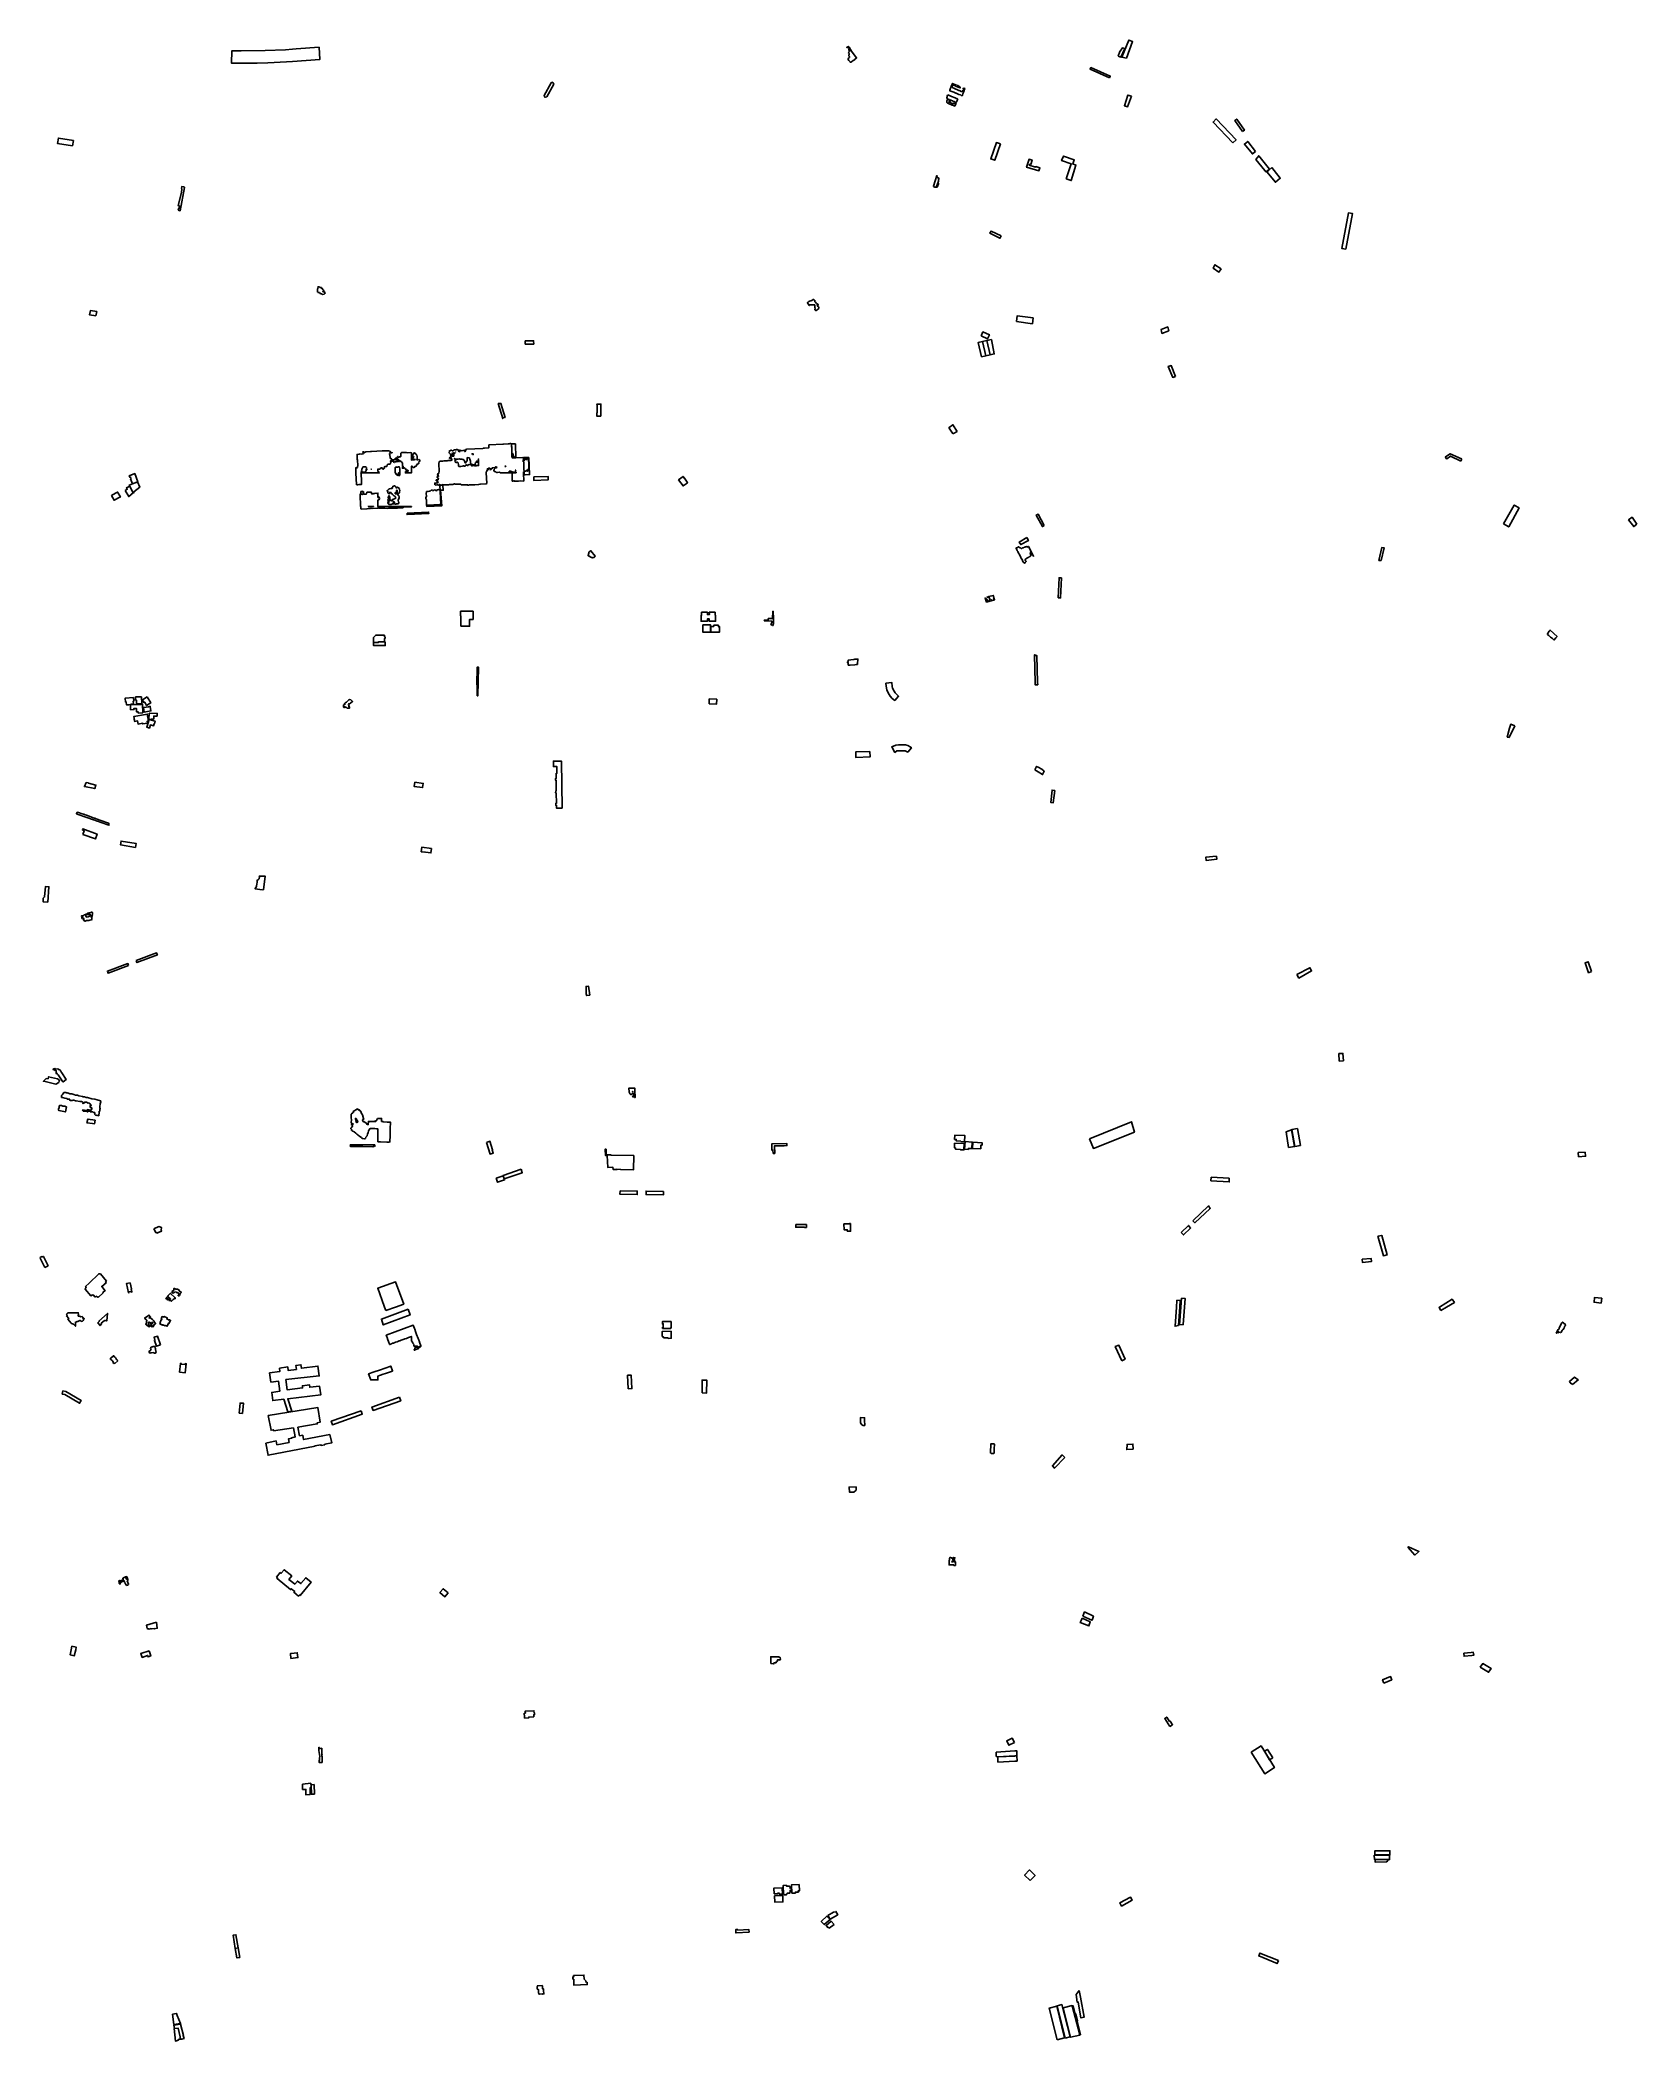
# Model space of a CAD drawing. Header units: metres. Extents: x 213388 to 215578, y 466847 to 469591.
import ezdxf

# ---------------------------------------------------------------- set-up
doc = ezdxf.new("R2010")
doc.units = ezdxf.units.M
doc.layers.add('DESCRIPTION_ERROR', color=5, linetype='Continuous')
doc.layers.add('EXCESS_ERROR', color=1, linetype='Continuous')

msp = doc.modelspace()

# ---------------------------------------------------------------- linework, layer by layer
at = {"layer": 'DESCRIPTION_ERROR'}
for points in [[(214496.4, 469564.9), (214496.4, 469565.6), (214496.8, 469566.6), (214498, 469567.6), (214498.1, 469568), (214498, 469568.8), (214497, 469569.6), (214496.9, 469570), (214497, 469570.8), (214497.6, 469571.5), (214497.7, 469572.1), (214497.4, 469573), (214496.5, 469573.7), (214497, 469574.4), (214497.2, 469575.4), (214498.1, 469576), (214498.1, 469576.4), (214497.2, 469578), (214497.2, 469579.1), (214497.6, 469579.2), (214497.7, 469579.8), (214497, 469581), (214496.4, 469581.4), (214495.2, 469581.2), (214494.6, 469580.8), (214494.4, 469581), (214494.4, 469581.5), (214495.1, 469582), (214495.8, 469581.7), (214495.9, 469582), (214496.3, 469582), (214496.4, 469581.7), (214496.4, 469582.6), (214497, 469582.1), (214497.4, 469581.4), (214497.7, 469581.2), (214497.8, 469581.1), (214498.4, 469579.8), (214498.7, 469579.6), (214501.7, 469574.8), (214507.7, 469566.8), (214507.6, 469566.6), (214504.8, 469564.5), (214505.1, 469564.2), (214503.2, 469563.2), (214503.1, 469563.3), (214500.8, 469561.7), (214500, 469561.2), (214499.1, 469561.2), (214498.9, 469561.3), (214497.3, 469563.5), (214496.4, 469564.9)], [(214633, 469516.1), (214634, 469515.8), (214634.4, 469515.5), (214635, 469515.5), (214637.8, 469514), (214639.4, 469513.6), (214641.4, 469512.5), (214642.9, 469512), (214644.2, 469511.3), (214645.6, 469511), (214645.9, 469510.8), (214646.5, 469510.4), (214645.2, 469507.7), (214645, 469506.5), (214644.5, 469505.8), (214643.6, 469505.9), (214641.4, 469507.2), (214640.5, 469507.3), (214639.1, 469508.2), (214637.2, 469508.8), (214636.8, 469509.1), (214634.6, 469510), (214634.6, 469506), (214635.1, 469506.1), (214635.7, 469507.2), (214636, 469507.2), (214637.2, 469504.9), (214637.8, 469504.4), (214644.1, 469504.4), (214642.6, 469501), (214642, 469500.9), (214640.4, 469501.6), (214639.4, 469502), (214638.7, 469502.2), (214633.7, 469504.3), (214633.9, 469504.6), (214632.8, 469505), (214632.2, 469505), (214631.5, 469505.5), (214631.6, 469507.1), (214631.4, 469507.9), (214632.1, 469508.9), (214632.1, 469509.5), (214633.3, 469510.2), (214633.2, 469510.6), (214632.6, 469510.7), (214631.4, 469512.1), (214631.5, 469513), (214631.9, 469513.2), (214632, 469514.2), (214632.6, 469515.8), (214633, 469516.1)], [(214639.4, 469531.9), (214643.2, 469530.1), (214643.3, 469529.9), (214646.9, 469528.8), (214647.7, 469528), (214648.8, 469527.8), (214649.4, 469527.2), (214649.3, 469526.8), (214649.9, 469526.4), (214649.9, 469525.8), (214647.1, 469526.6), (214646.3, 469527.2), (214643.9, 469527.8), (214642.8, 469528.6), (214642.7, 469528.9), (214641.7, 469528.8), (214640.8, 469529.3), (214639.4, 469529.3), (214638.7, 469528.7), (214638.6, 469526.8), (214639.7, 469525.8), (214641, 469525.2), (214642.1, 469525.1), (214643, 469524.4), (214646.2, 469523.2), (214647.8, 469522.2), (214648.4, 469522.3), (214649.8, 469521.8), (214650, 469521.4), (214651.2, 469520.9), (214652.8, 469520.8), (214653.4, 469522), (214654.3, 469522.2), (214654.6, 469522.6), (214654.6, 469523.4), (214653.7, 469524.4), (214653.7, 469525), (214654.7, 469525.3), (214656.1, 469524.8), (214656.1, 469524.1), (214655.8, 469523.6), (214655.3, 469521.8), (214655.1, 469521.3), (214654.8, 469521), (214654.7, 469520.4), (214654.7, 469520.3), (214654.3, 469520), (214654.2, 469519.2), (214653.4, 469517.6), (214652.8, 469515.6), (214652.3, 469515), (214652, 469515.1), (214651, 469515.4), (214650.1, 469516), (214648.3, 469516.6), (214648, 469516.9), (214645.9, 469517.5), (214644.4, 469518.4), (214643.6, 469518.5), (214640.9, 469519.8), (214635.5, 469521.8), (214635.4, 469522.4), (214638, 469528.8), (214638.1, 469528.9), (214638.1, 469529), (214639.3, 469531.9), (214639.4, 469531.9)], [(214619.8, 469396.9), (214619.4, 469396.2), (214619.5, 469395.4), (214620.1, 469394.9), (214620, 469393.2), (214619.5, 469393.3), (214619.6, 469391.9), (214618.9, 469391.2), (214618.9, 469390.3), (214618.7, 469390), (214618.1, 469390), (214617.5, 469389.5), (214615, 469389.7), (214613.1, 469390.7), (214613.2, 469390.8), (214617.8, 469405.4), (214618, 469405.1), (214618.3, 469404.8), (214618, 469404.4), (214618, 469403.8), (214618.3, 469403.4), (214618.3, 469402.9), (214618.9, 469402.4), (214619.8, 469402.4), (214620.5, 469402), (214620.6, 469400.5), (214620.2, 469400.2), (214619.9, 469397.7), (214617.5, 469390.4), (214619.9, 469397.7), (214619.8, 469396.9)], [(213768.4, 469246.4), (213768.4, 469249.8), (213768.8, 469250.5), (213768.8, 469251.4), (213769.3, 469252.1), (213769.4, 469253.2), (213769.9, 469252.8), (213771, 469253), (213771.4, 469252.2), (213771.7, 469252), (213773.8, 469251.8), (213774.1, 469251.2), (213774.1, 469250.4), (213774.5, 469251.1), (213774.8, 469251.1), (213774.9, 469251.1), (213775.7, 469249.2), (213776.8, 469248.2), (213777.2, 469247.3), (213777.2, 469246.8), (213776, 469246.6), (213775.9, 469246), (213778.2, 469245.7), (213778.9, 469245.1), (213778.6, 469243.6), (213777.6, 469242.7), (213775.2, 469242.1), (213774.2, 469243.2), (213773.6, 469243.2), (213772.2, 469243.8), (213771.2, 469244.9), (213769.4, 469244.9), (213768.5, 469245.8), (213768.4, 469246.4)], [(214444.9, 469233.5), (214446.4, 469234.1), (214448, 469235.5), (214448.8, 469235.5), (214449.5, 469234.7), (214450.3, 469234.4), (214450.3, 469232.6), (214450.6, 469232.3), (214451.5, 469231.6), (214453, 469229.9), (214454.5, 469229.2), (214455.4, 469228.1), (214453.6, 469227.8), (214454.2, 469227.4), (214454.3, 469226.2), (214455.1, 469225.9), (214455.5, 469225.6), (214455.8, 469224.7), (214455.8, 469223.3), (214453.8, 469221.4), (214452.2, 469220.6), (214451.4, 469220.6), (214451.4, 469221), (214450.7, 469221.5), (214451, 469224), (214450.8, 469224.2), (214450.3, 469224.2), (214450.3, 469228), (214443.2, 469228), (214443.2, 469227.5), (214442.9, 469227.2), (214442.3, 469227.8), (214441.6, 469228.9), (214441.3, 469229.5), (214440.5, 469230.7), (214440.5, 469231.2), (214440.9, 469231.7), (214441.2, 469231.9), (214441.8, 469232.2), (214442.2, 469232.5), (214443.1, 469233.1), (214444.9, 469233.5)], [(213842.2, 469027), (213842.8, 469027.1), (213857.1, 469027.7), (213860.4, 469027.7), (213865.9, 469028), (213868, 469027.3), (213868.3, 469026), (213868.9, 469025.4), (213869.3, 469025.3), (213869.6, 469025.8), (213870, 469025.8), (213870.6, 469025.3), (213871, 469025.3), (213870.8, 469025), (213868.4, 469025), (213867.7, 469024.7), (213867.2, 469023.8), (213867.7, 469022.5), (213867.5, 469021.4), (213867.6, 469020.7), (213868.3, 469019.9), (213868.3, 469018.9), (213868, 469018.3), (213868.3, 469017.8), (213870, 469017.1), (213869.8, 469015.6), (213870.2, 469015.2), (213870.8, 469015.2), (213871.6, 469015.7), (213872.6, 469015.4), (213874.6, 469015.9), (213874.8, 469016.3), (213874.8, 469017.1), (213875.4, 469017.7), (213876.5, 469018), (213877.1, 469018.7), (213877.7, 469018.9), (213878.2, 469019.4), (213878.3, 469020), (213879.1, 469019.9), (213879.2, 469018.9), (213879.6, 469019.3), (213880.3, 469019.3), (213880.8, 469019.8), (213882.2, 469019.8), (213882.7, 469020.2), (213882.8, 469024.6), (213883.5, 469025.4), (213887.2, 469025.6), (213887.9, 469025.5), (213888.8, 469025.7), (213890.5, 469025.8), (213890.8, 469025.5), (213892.2, 469025.3), (213896, 469025.4), (213896.5, 469025.2), (213897.4, 469025.2), (213897.4, 469015.2), (213898.7, 469015.7), (213901, 469015.4), (213901.8, 469015.9), (213902.6, 469015.9), (213902.6, 469016.2), (213901.6, 469016.2), (213900.7, 469016.6), (213899.3, 469016.6), (213898.6, 469016.9), (213898.6, 469017.1), (213899, 469017.2), (213899.3, 469017.7), (213899, 469018.4), (213900.6, 469019.3), (213900, 469020.1), (213899.4, 469020.4), (213898.8, 469021.1), (213898.8, 469021.9), (213899.4, 469022.6), (213899.5, 469023.5), (213900, 469023.7), (213900.5, 469024.7), (213901.6, 469025), (213902.4, 469024.7), (213902.3, 469024.2), (213902.6, 469023.7), (213903.4, 469023.6), (213903.7, 469023.2), (213904.2, 469022.5), (213904.3, 469021.7), (213904.7, 469021.6), (213905, 469021), (213905, 469018.3), (213905.4, 469016.9), (213904.9, 469016.3), (213904.4, 469016.2), (213904.4, 469015.9), (213904.9, 469015.7), (213906.2, 469015.7), (213907.6, 469015.9), (213908.9, 469015), (213909.1, 469014), (213908.3, 469013.6), (213907.2, 469012.4), (213907.4, 469011.5), (213907.3, 469010.3), (213906.6, 469010.3), (213906.4, 469010), (213905.2, 469009.8), (213904.6, 469008.2), (213904.2, 469008), (213904, 469007.2), (213903.5, 469006.6), (213902.8, 469006.3), (213902.5, 469006.6), (213902, 469006.6), (213901.9, 469005.8), (213901.4, 469005.4), (213900.7, 469005), (213899.9, 469005), (213898.6, 469006), (213898.2, 469006.7), (213897.4, 469006.7), (213897.4, 468997.6), (213889.1, 468997.6), (213889.1, 468999.2), (213889.8, 468999.6), (213890.4, 468999.6), (213890.8, 468999.2), (213892.3, 468999.5), (213892.8, 469000.1), (213892.8, 469000.7), (213892.2, 469001.4), (213889.9, 469001.5), (213889.2, 469003.6), (213888, 469003.8), (213887, 469004.8), (213886.1, 469004.9), (213885.6, 469003.8), (213885, 469004), (213885.1, 469005.6), (213885.6, 469006.2), (213886.1, 469006.2), (213886.1, 469006.8), (213885.5, 469006.6), (213885, 469007), (213885, 469011.1), (213883.7, 469013), (213882.7, 469013.4), (213882.4, 469014.1), (213881.5, 469013.9), (213881.4, 469013.4), (213881.2, 469013.4), (213880, 469015.7), (213879.5, 469015.6), (213879.8, 469014.2), (213879.2, 469013.2), (213878.3, 469013.2), (213878, 469014.1), (213877.8, 469014.1), (213877.8, 469013.2), (213877.6, 469012.9), (213876.5, 469013.2), (213875.5, 469012.9), (213875, 469012.4), (213874.4, 469012.6), (213873.8, 469011.8), (213873, 469012.1), (213873.2, 469012.8), (213872.9, 469013), (213872.9, 469013.8), (213873.1, 469013.8), (213873.2, 469014.1), (213872.5, 469014.4), (213872.3, 469014.8), (213871, 469013.9), (213870.2, 469013.9), (213869.2, 469014.4), (213868.8, 469013.9), (213868.8, 469013.3), (213869.2, 469012.6), (213869.2, 469012), (213868.4, 469009.9), (213868.1, 469009.7), (213866, 469009.8), (213864.4, 469009), (213863.9, 469008.5), (213863.4, 469006.3), (213861.4, 469006.4), (213860.3, 469006.1), (213859.8, 469005.1), (213860.2, 469004.5), (213860.2, 469003.9), (213859.7, 469003.2), (213859, 469003.1), (213859, 469002.6), (213857.6, 469003), (213857.5, 469003.9), (213856.9, 469004.5), (213855.4, 469004.4), (213854.3, 469003.1), (213853.8, 469002.8), (213851.8, 469002.7), (213851.3, 469003), (213851.3, 468999.7), (213851.6, 468999.4), (213852.7, 468999), (213852.8, 468997.8), (213853.1, 468997.6), (213827.8, 468997.6), (213828.2, 468997), (213828.5, 468992.5), (213828.8, 468990.4), (213829.1, 468981.8), (213828.7, 468981.6), (213825, 468981.6), (213823.4, 468981.2), (213821.8, 468981.6), (213821.1, 468997.2), (213821.3, 468997.6), (213821.1, 468997.6), (213821, 468998), (213820.9, 469003.7), (213821.3, 469004.6), (213822.2, 469004.8), (213822.7, 469004.5), (213823.4, 469005.2), (213823.9, 469008), (213823.7, 469009.2), (213823.8, 469010.5), (213823.3, 469012.1), (213823.2, 469015), (213822.8, 469016.5), (213822.8, 469023), (213825.4, 469023.3), (213825.7, 469023.2), (213826.2, 469023.7), (213828.2, 469023.5), (213830.6, 469023.7), (213831.4, 469024.3), (213831.4, 469024.8), (213831.7, 469025), (213831.4, 469025.9), (213830.3, 469026.1), (213830.8, 469026.5), (213831.4, 469026.6), (213831.9, 469026.6), (213832.1, 469026.1), (213832, 469025), (213832.4, 469024.8), (213832.8, 469025.9), (213834.1, 469026.2), (213834.6, 469026.7), (213841.1, 469027), (213842.2, 469027)], [(213877.1, 469016.4), (213876.2, 469016.4), (213875.8, 469015.6), (213877.4, 469015.4), (213877.7, 469015.2), (213878.5, 469015.3), (213878.6, 469015.7), (213879.1, 469015.9), (213879, 469016.5), (213878.6, 469016.8), (213877.8, 469016.8), (213877.1, 469016.4)], [(213995.9, 469031.4), (213997.6, 469031.6), (214003.3, 469031.8), (214003.4, 469035), (214003.6, 469036), (214003.8, 469036.2), (214022.7, 469037.2), (214023.6, 469037.2), (214023.8, 469037.2), (214029.8, 469037.5), (214031.4, 469037.5), (214032.7, 469037.7), (214033.6, 469037.7), (214034, 469037.5), (214034.6, 469036.9), (214034.6, 469036.8), (214034.6, 469036.3), (214034.5, 469035.1), (214034.8, 469032.7), (214035, 469030.4), (214035.1, 469025.2), (214035.2, 469020), (214035.4, 469019.2), (214035.5, 469018.8), (214035.7, 469024.8), (214036.2, 469023.7), (214037, 469022.9), (214036.8, 469020.7), (214037.8, 469020.5), (214038.7, 469018.9), (214040.4, 469018.8), (214040.4, 469018.3), (214050.3, 469018.6), (214050.4, 469018.4), (214050.8, 469018.2), (214051.1, 469017.1), (214050.5, 469014.6), (214050.7, 469012.9), (214051.8, 469014.2), (214052.3, 469015.8), (214053.4, 469016.4), (214053.1, 469017), (214053.5, 469017.4), (214053.7, 469017.4), (214053.7, 469016.3), (214054.2, 469015.8), (214054.7, 469015.7), (214055.3, 469016.6), (214056.1, 469016.9), (214056.5, 469017.8), (214057, 469017.5), (214057.1, 469016.3), (214057.8, 469014.6), (214057.8, 469013.6), (214058.2, 469012.6), (214058.5, 469004.6), (214058.3, 469003.6), (214057.6, 469002.2), (214057.6, 469000.6), (214057.1, 469000), (214056.5, 469000), (214056.4, 469000.3), (214056, 469000.4), (214055.5, 469001.2), (214055.6, 469001.8), (214055.4, 469001.8), (214055.4, 469001), (214054.8, 469000.4), (214054.3, 469000.2), (214053, 469000.2), (214052.3, 468999.6), (214051.9, 468998.6), (214051.3, 468998.8), (214051.2, 468999), (214051.1, 468996.8), (214051.2, 468995), (214051.1, 468995), (214051.4, 468988.5), (214051.4, 468987.1), (214051.2, 468986.4), (214046.4, 468986.6), (214044.2, 468986.3), (214040.6, 468986.4), (214040.2, 468986.2), (214038.6, 468986.2), (214038.4, 468986.9), (214037.5, 468986.9), (214037, 468986.3), (214035.6, 468986.4), (214035.6, 468997.6), (214019.3, 468997.6), (214019.3, 468997.8), (214018.1, 468998.6), (214015.3, 468998), (214014.1, 468998.3), (214013.3, 468999), (214012.1, 468999.1), (214011.8, 468999.7), (214011.6, 468999.5), (214010.9, 468999.5), (214010.8, 469000.2), (214010.4, 469000.7), (214010.5, 469001.3), (214010.9, 469001.5), (214010.8, 469002.7), (214011.5, 469003.6), (214011.4, 469004), (214011.8, 469004.3), (214013.6, 469004.4), (214014.5, 469004.9), (214014.5, 469005.1), (214013.8, 469005.7), (214012.6, 469005.7), (214011.6, 469005.1), (214008.5, 469004.6), (214007.4, 469003.4), (214006.7, 469003.2), (214006.6, 469002.2), (214006, 469002), (214005, 469002.1), (214005.1, 469002.7), (214005.8, 469002.8), (214006, 469003.1), (214005.1, 469003.3), (214004.8, 469003.9), (214004.3, 469004.2), (214003.9, 469003.8), (214003.4, 469003.8), (214003.2, 469004), (214002.7, 469003.9), (214002.4, 469003.2), (214001.6, 469003.2), (214001.4, 469002.6), (214001.6, 469002.4), (214002.4, 469002.4), (214002.5, 469001.8), (214002.2, 469001.5), (214001.4, 469001.4), (214000.8, 469000.2), (214000.3, 469000), (214000, 468997.9), (214000.7, 468983.7), (214000.6, 468983.7), (214000.6, 468983.2), (214000, 468982.7), (213992, 468982.3), (213991.6, 468982.2), (213991.5, 468982.2), (213991.5, 468982.2), (213989.5, 468981.6), (213984.2, 468981.1), (213981.5, 468981.2), (213980.4, 468981), (213977, 468981), (213975.6, 468980.6), (213974.4, 468980.7), (213974.3, 468981.4), (213970.3, 468981.2), (213967.9, 468981.2), (213967.2, 468981.1), (213965.9, 468981), (213965.4, 468981.4), (213965.5, 468982), (213964.7, 468981.9), (213964.3, 468982.2), (213960.1, 468982.1), (213957.5, 468982.2), (213957, 468982.4), (213955.7, 468982.4), (213955.3, 468982.1), (213954.1, 468981.8), (213949.3, 468981.6), (213948.5, 468981.2), (213942.4, 468981), (213941.8, 468981), (213941.2, 468981.4), (213939.6, 468981.6), (213938.9, 468980.8), (213938.9, 468980.8), (213938.6, 468980.8), (213938.3, 468980.9), (213938.1, 468980.8), (213937.6, 468980.5), (213936.8, 468980.5), (213936.8, 468980.7), (213936.5, 468981.5), (213935.6, 468981.8), (213934.6, 468980.9), (213933.2, 468981.4), (213932.2, 468981.4), (213930.4, 468980.9), (213929.3, 468981.5), (213929.3, 468982.6), (213929, 468983), (213929.3, 468983.6), (213929.9, 468983.3), (213931.2, 468983.3), (213931.8, 468983.8), (213933.6, 468984), (213934, 468984.2), (213933.7, 468985.4), (213932.9, 468985.8), (213932.4, 468986.6), (213931.4, 468986.5), (213931.2, 468986.8), (213931.2, 468987.4), (213931.6, 468988.1), (213932.2, 468988.1), (213933, 468987.6), (213933.5, 468987.8), (213934.3, 468990.5), (213934.2, 468990.7), (213933.5, 468990.6), (213932.8, 468991.1), (213932.8, 468991.7), (213933.2, 468992.5), (213933.6, 468992.9), (213934.3, 468992.8), (213934.4, 468993.4), (213934.1, 468994.2), (213933.6, 468993.7), (213933.4, 468994.4), (213932.8, 468995), (213933.4, 468995.8), (213933.1, 468996.4), (213933.7, 468996.5), (213934.1, 468996), (213934.6, 468996.7), (213934.7, 468997.6), (213935, 468997.6), (213935.4, 468999.7), (213934.9, 469010.6), (213935.5, 469013), (213936.8, 469013.8), (213937.8, 469013.9), (213940.6, 469013.9), (213942.2, 469014.2), (213946.2, 469014.2), (213947.5, 469014.5), (213950.5, 469014.4), (213951.5, 469014.5), (213952.8, 469015.1), (213952.7, 469015.9), (213953, 469016.6), (213952.6, 469017.1), (213950.3, 469017.4), (213949.4, 469017.8), (213949.8, 469018.6), (213951, 469018.6), (213951.2, 469018.8), (213952, 469018.8), (213952, 469019), (213951.5, 469019.2), (213951, 469019.8), (213951, 469020.1), (213951.2, 469020.2), (213951.2, 469021.3), (213950.8, 469022.8), (213950.8, 469023.5), (213949.8, 469024.1), (213949, 469025), (213948.8, 469026.2), (213949.4, 469027.1), (213949.3, 469027.6), (213951, 469028.2), (213951.4, 469028.9), (213952.1, 469028.9), (213952.8, 469028.5), (213953.2, 469028), (213953.5, 469028), (213954.8, 469028.2), (213955.3, 469028.9), (213955.9, 469029.1), (213957.8, 469029.1), (213958.7, 469029.2), (213958.9, 469029.5), (213960.2, 469029.5), (213961.8, 469028.9), (213961.9, 469027.9), (213962.8, 469026.6), (213963.2, 469026.6), (213963.8, 469027.7), (213964.4, 469027.6), (213964.8, 469028), (213964.7, 469028.3), (213963.8, 469028.2), (213963.6, 469028.8), (213965.3, 469028.5), (213965.6, 469027.9), (213970.1, 469028.6), (213970.3, 469028.3), (213970.2, 469027.1), (213970.8, 469027), (213971.6, 469027.4), (213971.9, 469027.9), (213971.9, 469028.4), (213971.5, 469028.8), (213971.5, 469029.5), (213973.2, 469030.2), (213995.3, 469031.2), (213995.5, 469031.4), (213995.9, 469031.4)], [(213953.9, 469024.4), (213953.3, 469024.9), (213953, 469024.3), (213953.2, 469020.5), (213954.4, 469020.7), (213954.5, 469020.5), (213955.2, 469020.5), (213955.3, 469020.7), (213955.4, 469022.8), (213955.1, 469024.3), (213955.6, 469024.8), (213955.2, 469024.8), (213955, 469025.3), (213954.6, 469025.3), (213953.9, 469024.4)], [(213956.5, 469024.3), (213957, 469024.6), (213956.9, 469024.9), (213955.8, 469024.7), (213956.5, 469024.3)], [(213973.6, 469018.6), (213973.8, 469014.6), (213973.4, 469013.6), (213973, 469013.6), (213973, 469013.2), (213972.4, 469012.9), (213971.6, 469011.1), (213970.8, 469011.6), (213970.7, 469012.8), (213970.3, 469013.2), (213970.3, 469014.4), (213970.1, 469014.6), (213969.5, 469014.6), (213969.4, 469015.4), (213968.8, 469015.9), (213968, 469015.9), (213967.7, 469015.7), (213967.4, 469016.2), (213966.8, 469016.5), (213964.4, 469016.4), (213964.1, 469016.6), (213962.6, 469016.8), (213961, 469016.4), (213960.6, 469016.6), (213957.6, 469016.6), (213956.6, 469017.5), (213956.4, 469016.5), (213956.6, 469016.3), (213957.8, 469016.5), (213958.9, 469015.7), (213958.2, 469015.3), (213958.1, 469015), (213956.9, 469014.6), (213956.9, 469014.1), (213957.2, 469013.8), (213957, 469013.2), (213957.7, 469012.7), (213958.3, 469011.7), (213959.3, 469011.7), (213959.8, 469012.1), (213960.4, 469012.1), (213961.4, 469011.6), (213962, 469008.6), (213962, 469006.7), (213962.3, 469006.6), (213965.3, 469006.6), (213967.4, 469006.9), (213968, 469007.4), (213968.9, 469007.3), (213969.5, 469006.9), (213970.7, 469006.9), (213971.5, 469007.4), (213971.5, 469008.4), (213972.6, 469008.2), (213973, 469008.6), (213973.4, 469008.6), (213973.8, 469008.4), (213973.7, 469007.9), (213974.2, 469007.8), (213975.1, 469007.9), (213974.6, 469008.4), (213975.4, 469008.5), (213976.2, 469009.1), (213978.4, 469009), (213978.7, 469009.3), (213978.7, 469010), (213978.5, 469012.2), (213978.2, 469012.6), (213978.2, 469013.9), (213977.6, 469016.4), (213977, 469017.2), (213976.8, 469018.1), (213976.3, 469018.4), (213973.9, 469018.8), (213973.6, 469018.6)], [(213958, 469025.9), (213958.2, 469025.9), (213958.2, 469026.2), (213958, 469026.2), (213958, 469025.9)], [(213988.4, 469014.7), (213988.2, 469014), (213986.6, 469013.6), (213986.3, 469013.3), (213986.5, 469013), (213988.1, 469012.8), (213988.2, 469012.6), (213987.7, 469012.1), (213985.7, 469012), (213985.3, 469011.7), (213985.1, 469010.9), (213984.6, 469010.4), (213984.6, 469009.8), (213985.1, 469009.4), (213985, 469009.1), (213983.8, 469008.8), (213981.6, 469009.1), (213980.2, 469009), (213980.2, 469008.4), (213979.6, 469007.9), (213979.6, 469007.4), (213980.5, 469007.4), (213981.6, 469007.9), (213983.2, 469007.8), (213984.2, 469007.4), (213986.2, 469007.4), (213987.6, 469007.8), (213989.5, 469007.6), (213989.5, 469014.8), (213989.2, 469015.1), (213988.4, 469014.7)], [(213980.4, 469023), (213980.8, 469022.8), (213981, 469023.8), (213980.5, 469024.2), (213980.4, 469023)], [(213981.5, 469023.2), (213982.1, 469022.5), (213982.1, 469023.7), (213981.4, 469023.8), (213981.5, 469023.2)], [(213988.8, 469016.3), (213989.3, 469015.9), (213989.4, 469016.6), (213988.9, 469016.6), (213988.8, 469016.3)], [(213830.5, 469005.5), (213829.4, 469002.8), (213829.4, 469002), (213829.1, 469001.5), (213829.3, 469000.2), (213829, 468999.8), (213828.4, 468999.8), (213828.5, 468999.6), (213829.9, 468999.4), (213830.6, 468998.5), (213834, 468998.8), (213834.5, 468999.2), (213834.5, 468999.7), (213835, 469000), (213835.2, 469000.7), (213835.1, 469002.4), (213835.6, 469002.8), (213835.6, 469004), (213835.3, 469004.6), (213835.9, 469004.9), (213835.9, 469005.1), (213834.2, 469005.7), (213833.5, 469005.7), (213833.2, 469006.1), (213830.8, 469005.7), (213830.5, 469005.5)], [(213835.8, 469002.5), (213836.2, 469001.9), (213836.3, 469002.6), (213836, 469002.7), (213835.8, 469002.5)], [(213841.7, 469002.6), (213842.4, 469002.6), (213842.4, 469002.7), (213841.9, 469002.8), (213841.7, 469002.6)], [(213877, 469005.4), (213878.2, 469005.4), (213879.4, 469005.7), (213880.7, 469005.7), (213881, 469005.2), (213881.3, 469003.3), (213881.3, 468999.2), (213881.6, 468997.6), (213881.4, 468997.6), (213881.4, 468994.7), (213881, 468994), (213880.3, 468994), (213879.7, 468994.9), (213879.6, 468994.4), (213878.9, 468993.8), (213878.6, 468994.9), (213877.9, 468995.3), (213877.3, 468994.9), (213876.5, 468996.4), (213876.2, 468996.1), (213875.9, 468996.2), (213875.6, 468997.6), (213875.2, 468997.6), (213875.2, 469004.9), (213875.4, 469005.4), (213876, 469005.7), (213877, 469005.4)], [(213879.4, 468996.1), (213879.8, 468995.6), (213880.2, 468996.5), (213880, 468997.6), (213879.6, 468997.6), (213879.4, 468996.1)], [(214025.4, 469006.4), (214026.5, 469006.2), (214026.8, 469006.4), (214026.7, 469006.9), (214025.8, 469006.9), (214025.4, 469006.4)], [(214032.6, 468999.8), (214031.5, 469000), (214031.3, 468999.7), (214031.4, 468998.9), (214031.6, 468998.8), (214032.6, 468999.5), (214033.4, 468998.8), (214033.7, 468999.4), (214034, 468999.6), (214034, 469000), (214033.1, 469000.2), (214032.6, 468999.8)], [(214041.1, 468997.6), (214040.9, 468998.4), (214039.7, 468999.1), (214036.6, 468998.8), (214035.6, 468999.1), (214035.6, 468997.6), (214041.1, 468997.6)], [(214039.9, 469000.8), (214040.3, 469000.9), (214040.3, 469001.3), (214039.6, 469001.3), (214039.9, 469000.8)], [(213827, 468968.2), (213828.2, 468968.4), (213827.4, 468968.9), (213827.9, 468969.5), (213828, 468970.1), (213827.9, 468971.9), (213828.4, 468972.2), (213829.7, 468972.1), (213829.8, 468972.4), (213830.6, 468972), (213830.5, 468971.3), (213830.8, 468970.9), (213831.2, 468971.2), (213831.4, 468972), (213831.8, 468968.5), (213832.1, 468968.3), (213835.3, 468968.4), (213835.9, 468969.1), (213836, 468970.8), (213836.5, 468971), (213842.4, 468971.3), (213842.6, 468971), (213842.8, 468968.8), (213844.8, 468968.9), (213845.6, 468969.4), (213846.7, 468969.2), (213848.4, 468969.6), (213849.7, 468969.5), (213851.3, 468969.8), (213851.3, 468964.4), (213851.8, 468964.8), (213852.7, 468964.7), (213853.3, 468964), (213853.6, 468962.6), (213853.1, 468961.3), (213852.1, 468960.8), (213852, 468960.5), (213851.3, 468960.2), (213851.3, 468951.5), (213897.4, 468951.5), (213897.4, 468951), (213885.8, 468950.4), (213885.8, 468949.8), (213885.6, 468949.7), (213884.7, 468949.7), (213880.7, 468949.6), (213880.4, 468949.5), (213878.1, 468949.4), (213878.1, 468949.3), (213866.3, 468949.3), (213864.7, 468948.8), (213861, 468949.1), (213860.7, 468949.3), (213860.6, 468949.3), (213860.5, 468949.3), (213860.3, 468949.4), (213856.6, 468949.4), (213855, 468949.1), (213853.6, 468949.1), (213852.6, 468949.3), (213851.9, 468949.8), (213850.9, 468949), (213843.7, 468948.8), (213842.3, 468949.3), (213840.7, 468948.7), (213838.4, 468948.6), (213836.4, 468948.1), (213836.3, 468948.1), (213828.4, 468947.9), (213827.8, 468948.4), (213827.8, 468949.6), (213827.8, 468951.5), (213827.7, 468951.5), (213827, 468967.8), (213826.9, 468967.8), (213827, 468968.2)], [(213828.8, 468968.4), (213829.4, 468967.9), (213830.2, 468967.9), (213830.6, 468968.3), (213830.5, 468968.6), (213829.4, 468968.6), (213828.8, 468968.4)], [(213851.5, 468963.7), (213851.5, 468963.8), (213851.4, 468963.7), (213851.5, 468963.7)], [(213874.3, 468979.8), (213875.5, 468979.1), (213876, 468978.6), (213876.1, 468977.6), (213876.8, 468977), (213877.2, 468977), (213877.9, 468977.6), (213877.8, 468978.1), (213878, 468978.4), (213878.4, 468978.1), (213878.2, 468977.8), (213878.3, 468977.5), (213879.7, 468977.2), (213880.8, 468976), (213880.6, 468974.8), (213881.3, 468973.7), (213881.2, 468971.3), (213880.8, 468970.3), (213880.3, 468969.8), (213879.5, 468969.7), (213878.6, 468968.5), (213878.8, 468967.1), (213879.2, 468966.4), (213880, 468966.8), (213880.4, 468966.2), (213880, 468964.6), (213880.3, 468964.4), (213880.7, 468963.6), (213879.2, 468960.1), (213879.4, 468957.6), (213880.1, 468957), (213880.1, 468956.4), (213879.6, 468956), (213879.7, 468955.6), (213878.9, 468955.1), (213877, 468955.2), (213876.1, 468954.8), (213875.4, 468954.8), (213874.2, 468955.1), (213871.2, 468955.1), (213869.4, 468954.4), (213867.7, 468954.1), (213866.5, 468954.2), (213866.3, 468954.4), (213866, 468955.6), (213865, 468956), (213865.3, 468958.4), (213865.6, 468958.6), (213865.9, 468957.4), (213866.4, 468957), (213866.5, 468958.7), (213866.8, 468958.9), (213866.8, 468959.5), (213865.3, 468959.6), (213865, 468960.2), (213865.1, 468961), (213865.7, 468961.3), (213865.9, 468961.9), (213865.9, 468962.9), (213865.6, 468963.2), (213865.7, 468963.7), (213865.2, 468964.3), (213866.3, 468965.2), (213866.4, 468965.8), (213865.9, 468966.1), (213866.4, 468966.2), (213866.9, 468966), (213867.5, 468964.4), (213867.7, 468960.4), (213868.8, 468960.6), (213869.5, 468959.5), (213869.9, 468959.5), (213870.1, 468959.9), (213871.2, 468959.6), (213871.3, 468960.5), (213871, 468960.8), (213871.9, 468961.7), (213873.4, 468961.7), (213874.7, 468962.4), (213875.5, 468962.5), (213875.8, 468962.8), (213875.6, 468964.7), (213875.2, 468965.4), (213874.4, 468965.3), (213873.7, 468966.2), (213873.1, 468966.2), (213872, 468967.6), (213872, 468967.9), (213871.4, 468968.4), (213870.4, 468968.8), (213869.6, 468969.5), (213869.4, 468970.1), (213868.3, 468970.1), (213868, 468970.4), (213868, 468971), (213867.7, 468971), (213867.7, 468970.6), (213867.2, 468970), (213867.2, 468969), (213866.6, 468968.8), (213865.2, 468970.3), (213865, 468972.5), (213864, 468972.7), (213863.9, 468973.1), (213864, 468973.4), (213864.5, 468973.4), (213865.1, 468973.8), (213866.8, 468975.8), (213867.8, 468975.8), (213869.5, 468976.3), (213870.6, 468976.1), (213871.1, 468976.2), (213871.4, 468976.8), (213871, 468977), (213870.8, 468977.6), (213871.1, 468978), (213871.7, 468978.2), (213871.9, 468979.2), (213873.4, 468979.4), (213873.7, 468979.8), (213874.3, 468979.8)], [(213869.3, 468970.8), (213869.3, 468971), (213869.2, 468970.8), (213869.3, 468970.8)], [(213877, 468973.1), (213876.8, 468971.8), (213876.5, 468971.2), (213876.2, 468970.9), (213875.5, 468970.9), (213875, 468970.4), (213875, 468969.2), (213875.4, 468968.8), (213876.2, 468969), (213876.4, 468970.1), (213876.8, 468969.8), (213877, 468969), (213877.3, 468968.6), (213877.7, 468968.9), (213877.7, 468973), (213877.6, 468973.7), (213877.3, 468973.8), (213877, 468973.1)], [(213936.1, 468974.4), (213936.7, 468973), (213936.8, 468969.7), (213937.2, 468967.8), (213937.2, 468965.4), (213937.3, 468964.4), (213937.7, 468963.8), (213937.7, 468961.3), (213938, 468960.1), (213938, 468958), (213937.6, 468956.8), (213937.4, 468954.6), (213937.1, 468954.2), (213929.4, 468953.3), (213927, 468953.3), (213925.2, 468952.9), (213921.7, 468953.2), (213921.2, 468952.9), (213919.7, 468952.9), (213919.3, 468952.6), (213918.7, 468952.7), (213918.2, 468953.5), (213918.2, 468954.8), (213917.8, 468957.5), (213917.9, 468960.7), (213917.3, 468962.4), (213917.3, 468963.7), (213917.8, 468965.2), (213917.6, 468969.8), (213918, 468971.8), (213918.2, 468972), (213920.2, 468972.1), (213922, 468972.7), (213923.2, 468972.7), (213924.4, 468973.8), (213925.2, 468973.8), (213926.3, 468973.4), (213927.2, 468973.7), (213927.6, 468973.3), (213928, 468973.3), (213928.3, 468974), (213928.9, 468974.2), (213930.2, 468973.9), (213930.6, 468973.4), (213931.8, 468973.1), (213932.3, 468974.2), (213933.2, 468974), (213933.5, 468974.4), (213934.3, 468974.6), (213936.1, 468974.4)], [(213837.8, 468951.5), (213845.3, 468951.6), (213845.3, 468951.8), (213837.8, 468951.7), (213837.8, 468951.5)], [(213872.3, 468957), (213872.6, 468956.2), (213873.6, 468956), (213874.1, 468956.3), (213874.1, 468957.2), (213873.2, 468958.2), (213872.6, 468958.3), (213872.3, 468957)], [(214141.4, 468889.8), (214142.3, 468889.8), (214142.9, 468890.9), (214143.5, 468890.7), (214149.5, 468883.6), (214149.5, 468883.6), (214149, 468883.3), (214148.8, 468882.6), (214147.6, 468881.5), (214146.6, 468881.5), (214146.1, 468881.2), (214145.6, 468881.2), (214145.3, 468881.6), (214144.1, 468881.4), (214142.2, 468882.5), (214140.8, 468883.7), (214139.9, 468883.7), (214139.5, 468883.9), (214139.5, 468884), (214139.5, 468884.1), (214140.5, 468887.6), (214140.6, 468887.9), (214140.7, 468888.6), (214140.9, 468889.3), (214141.4, 468889.8)], [(214728.4, 468895.2), (214729.8, 468896.2), (214731.2, 468895.4), (214731.5, 468895), (214732.4, 468894.6), (214733.2, 468894), (214734.4, 468894.1), (214735.4, 468895), (214736.8, 468895), (214737.6, 468895.6), (214738.6, 468895.7), (214739.4, 468896.3), (214740.7, 468896.3), (214740.8, 468896.5), (214741.4, 468896.5), (214743, 468895.9), (214743.2, 468896.6), (214743.3, 468896.7), (214750.5, 468883.2), (214750.3, 468883.2), (214748.2, 468885.5), (214747.2, 468887.8), (214746.1, 468889), (214745.9, 468886.3), (214746.5, 468885.6), (214746.5, 468883.9), (214745.5, 468883.1), (214744.8, 468882.8), (214743.7, 468881.8), (214741.4, 468880.7), (214740.7, 468880), (214739.9, 468879.8), (214739.4, 468879.4), (214738.9, 468878.5), (214739, 468877.3), (214740.1, 468876.5), (214740.1, 468876.1), (214738.8, 468874.6), (214738.6, 468873.8), (214738, 468873.8), (214737.6, 468874.2), (214737.1, 468874.1), (214736.2, 468875.3), (214734.2, 468879.6), (214733.5, 468880.4), (214732.4, 468883), (214732, 468883.4), (214731, 468885.6), (214729.8, 468887.3), (214728.7, 468889.8), (214728, 468890.9), (214727.9, 468891.6), (214727.5, 468891.8), (214727.4, 468892.4), (214726.4, 468893.9), (214726.4, 468894.6), (214726.6, 468894.6), (214728.4, 468895.2)], [(214684.3, 468825.8), (214685.2, 468824.5), (214686.4, 468824.4), (214686.7, 468824), (214687, 468822.5), (214687.4, 468821.8), (214689.1, 468822), (214689.7, 468822.7), (214689.8, 468823.4), (214690.3, 468824.2), (214690.3, 468825), (214689.7, 468826), (214689.7, 468827.3), (214686.7, 468827.2), (214689.3, 468828), (214695.1, 468829.5), (214696.9, 468823.7), (214685.9, 468820.3), (214684, 468825.9), (214684.3, 468825.8)], [(214692.4, 468823.4), (214692.6, 468823.3), (214692.7, 468823.7), (214692.5, 468823.8), (214692.4, 468823.4)], [(214695.4, 468824.3), (214696, 468824.3), (214695.8, 468824.8), (214695.4, 468824.8), (214695.4, 468824.3)], [(215458.1, 468781.2), (215458.1, 468781.3), (215458.6, 468782), (215468.2, 468773.4), (215466.5, 468771.3), (215464.3, 468768.6), (215463.7, 468768.7), (215463.5, 468769.2), (215462.4, 468769.8), (215461.8, 468770.5), (215459.3, 468772.3), (215457.4, 468774), (215457.4, 468774.2), (215456.9, 468774.4), (215455, 468776), (215455, 468776.9), (215457.5, 468780.5), (215458.1, 468781.2)], [(214504.4, 468741.7), (214504.7, 468741.9), (214506.9, 468742.1), (214509.5, 468742.1), (214509.2, 468735.5), (214508.8, 468734.8), (214507.9, 468734.7), (214507.2, 468734.9), (214505.3, 468734.5), (214498.9, 468733.9), (214498.5, 468733.8), (214496.4, 468733.9), (214496.4, 468737.2), (214495.2, 468737.3), (214495.1, 468738.1), (214495.7, 468738.6), (214496.2, 468739.4), (214496.4, 468740.8), (214503.3, 468741.7), (214504.4, 468741.7)], [(213808.2, 468683.3), (213811.7, 468686.3), (213812.4, 468686.9), (213814.2, 468686.4), (213815.4, 468684.9), (213815.7, 468685.1), (213815.7, 468685.1), (213816.6, 468684), (213812, 468680.3), (213811.3, 468681.1), (213811.8, 468680.4), (213810.9, 468680.1), (213812.5, 468676), (213812.5, 468675), (213812.2, 468675), (213812.1, 468675.5), (213811.3, 468677.4), (213812.2, 468675), (213809, 468675), (213808.4, 468675.6), (213807.5, 468675.7), (213806.9, 468676.7), (213806.2, 468676.7), (213805.2, 468676.3), (213805.2, 468675.6), (213804.7, 468675.7), (213804.1, 468676.4), (213804, 468676.6), (213804, 468678.7), (213804.1, 468679), (213804.4, 468679.2), (213804.6, 468679.3), (213804.8, 468679.6), (213806.3, 468680.3), (213805.1, 468679.8), (213805, 468679.9), (213805.2, 468680.3), (213805.9, 468680.9), (213806.1, 468681.6), (213807.4, 468682.8), (213808.2, 468683.3)], [(213439.1, 468532.2), (213441.5, 468531.6), (213441.8, 468531.5), (213442.4, 468531.1), (213444.4, 468530.6), (213446.1, 468530), (213446.3, 468529.9), (213446.8, 468529.3), (213448, 468529.3), (213449.9, 468528.6), (213450.1, 468528.5), (213451.9, 468527.9), (213455.6, 468526.6), (213456.1, 468526.3), (213456.6, 468526.2), (213457.5, 468525.9), (213457.7, 468525.7), (213458.7, 468525.5), (213462.4, 468524.1), (213462.8, 468523.9), (213463.2, 468523.9), (213465, 468523.2), (213465, 468523.2), (213465.2, 468523.1), (213471.4, 468520.9), (213471.4, 468520.9), (213471.4, 468520.9), (213474, 468520), (213474, 468520), (213474.1, 468519.9), (213479.1, 468518.1), (213479.2, 468518), (213480.7, 468517.6), (213482.6, 468516.9), (213482.6, 468514.2), (213472.1, 468517.9), (213472.1, 468517.9), (213471.7, 468518), (213471.7, 468518), (213466.9, 468519.7), (213466.8, 468519.8), (213466.5, 468519.8), (213461.7, 468521.5), (213461.6, 468521.6), (213461.3, 468521.7), (213440.4, 468529), (213440.3, 468529.4), (213439.1, 468529.4), (213439, 468529.5), (213438.1, 468530), (213438.2, 468530.4), (213438.8, 468532), (213439.1, 468532.2)], [(213684, 468428.6), (213685.1, 468430.8), (213685.3, 468433.9), (213685.7, 468435.8), (213686, 468436.6), (213685.9, 468438.4), (213686.4, 468439.2), (213686.9, 468439.2), (213687.5, 468439.6), (213687.8, 468440.5), (213688.6, 468441.2), (213688.8, 468443.5), (213688.4, 468444.2), (213688.6, 468444.6), (213696.7, 468444.6), (213694.5, 468425.8), (213693, 468425.9), (213692.8, 468425.8), (213683.1, 468426.9), (213683.2, 468428.1), (213684, 468428.6)], [(213456.4, 468394.1), (213458.8, 468395), (213459.5, 468394.9), (213460, 468394.4), (213460, 468392.8), (213459.6, 468390.5), (213460, 468389.5), (213459.6, 468389), (213458.4, 468388.8), (213458.6, 468387.6), (213458.9, 468387.5), (213459.2, 468386.5), (213459.3, 468385.7), (213459.2, 468385.7), (213459.3, 468385.2), (213459.4, 468384.8), (213454.8, 468383.6), (213451.6, 468383.4), (213450, 468382.9), (213449.2, 468382.9), (213448.4, 468383.8), (213448.3, 468384.7), (213448, 468385.2), (213448, 468386), (213447.5, 468386.9), (213447.1, 468386.8), (213447.6, 468384.6), (213447.6, 468384.4), (213447, 468386.6), (213445.7, 468386.2), (213444.8, 468389.7), (213445.1, 468389.6), (213445.2, 468390.1), (213445.6, 468390.2), (213446, 468390.1), (213446.4, 468389.4), (213446.8, 468390.2), (213447.6, 468390.5), (213448.6, 468391.2), (213449.8, 468391.2), (213450.2, 468392), (213450.7, 468392.2), (213452.3, 468392.2), (213452.2, 468391.4), (213451.2, 468391.6), (213450.8, 468391.2), (213451.1, 468388.9), (213451.6, 468388.4), (213452.3, 468388.3), (213454.2, 468388.6), (213456, 468389.5), (213456.5, 468389.5), (213456.6, 468389.9), (213456.4, 468389.9), (213456.4, 468390.2), (213456.7, 468390.5), (213456.8, 468391.3), (213456.7, 468392.2), (213455.5, 468392.3), (213455, 468391.9), (213453, 468391.7), (213452.5, 468392.5), (213452.6, 468393.1), (213453.3, 468393.6), (213454.9, 468394.1), (213456.4, 468394.1)], [(213445.8, 468387.5), (213446, 468387.4), (213446.6, 468387.6), (213446.4, 468388.8), (213445.8, 468388.8), (213445.8, 468387.5)], [(213446.9, 468387.2), (213446.9, 468387.5), (213446.8, 468387.2), (213446.9, 468387.2)], [(213457.4, 468390.7), (213457.4, 468389.8), (213458, 468389.6), (213458.4, 468390.6), (213457.8, 468390.8), (213457.4, 468390.7)], [(213411.4, 468173.2), (213410.3, 468173.6), (213410.4, 468174.6), (213410.2, 468175.2), (213410.5, 468176.2), (213410.3, 468176.4), (213410.3, 468177.5), (213409.6, 468177.8), (213408.5, 468178), (213408, 468178.8), (213407, 468178.8), (213406.7, 468179.2), (213405.8, 468179.3), (213407.2, 468179.9), (213407.4, 468180.2), (213408.4, 468180.4), (213409.8, 468179.8), (213412.4, 468180.2), (213413.2, 468179.6), (213413.7, 468178.9), (213414, 468179.1), (213415.1, 468178.7), (213416.4, 468176.9), (213416.5, 468176.8), (213417.7, 468175.2), (213417.8, 468174.8), (213418.1, 468174.6), (213423.9, 468165.3), (213419.8, 468162.3), (213419.5, 468162.3), (213412.9, 468172.1), (213411, 468173.8), (213411.8, 468173.1), (213411.5, 468172.8), (213411.4, 468173.2)], [(213464.3, 468117.1), (213463.9, 468117.1), (213463.3, 468117.6), (213463.2, 468120), (213461.6, 468120.1), (213460.4, 468121), (213457.3, 468121), (213457, 468121.2), (213457, 468122), (213453.7, 468122), (213453.8, 468121.8), (213453.5, 468121.4), (213453.5, 468121.1), (213453.1, 468121), (213452.9, 468121.4), (213453.1, 468122), (213447.4, 468122), (213447.7, 468122.9), (213446.8, 468123.1), (213446.5, 468123.7), (213447.8, 468123.5), (213448.2, 468122.9), (213449.4, 468123.2), (213451.9, 468123), (213452.9, 468123.8), (213453, 468124.3), (213454.1, 468124), (213455, 468124), (213455.9, 468123.5), (213458, 468123.4), (213458.4, 468123.6), (213458.9, 468125.6), (213458.9, 468126.8), (213458.5, 468127.2), (213457.9, 468127.2), (213457.7, 468126.8), (213457.1, 468127), (213456.7, 468127.4), (213456.6, 468128.9), (213456.7, 468129.8), (213458, 468129.8), (213458.3, 468130.6), (213457.9, 468130.9), (213457.4, 468130.9), (213457.3, 468131.5), (213455.5, 468133.2), (213454.7, 468133.3), (213454, 468133.1), (213451.7, 468134.3), (213449.3, 468134.6), (213449, 468134.4), (213449.2, 468133.4), (213448.9, 468133.2), (213447.8, 468133.3), (213447.4, 468132.7), (213446.6, 468132.7), (213447, 468133.8), (213445.9, 468135.2), (213445, 468135), (213444.6, 468135.4), (213442.7, 468135.2), (213437.8, 468136.2), (213436.6, 468136.1), (213436.6, 468136.4), (213434.3, 468137), (213433.1, 468137), (213432.5, 468136.6), (213430, 468136.6), (213428.9, 468137), (213428.9, 468138.2), (213428.6, 468138.6), (213425.5, 468138.6), (213424.9, 468139.6), (213421.9, 468139.7), (213419, 468140.6), (213417.6, 468140.8), (213417.7, 468143.2), (213418.1, 468144.1), (213419.3, 468145.3), (213420.8, 468147.5), (213422.6, 468147.8), (213423.6, 468147.6), (213424.4, 468147.2), (213425.5, 468147.1), (213425.7, 468147.1), (213426.4, 468146.6), (213427, 468146.6), (213427.9, 468146.2), (213429.1, 468146), (213430, 468145.7), (213431.9, 468145.6), (213434.4, 468145), (213436.7, 468144.1), (213439.4, 468143.8), (213441.1, 468143.2), (213446.4, 468142.2), (213447.1, 468141.8), (213448.9, 468141.6), (213451.3, 468140.9), (213453.2, 468140.8), (213459, 468139), (213463.2, 468138.4), (213466.4, 468137.4), (213471.2, 468136.4), (213471.4, 468134.9), (213470.6, 468132.1), (213470.2, 468128.6), (213470, 468126.6), (213470.5, 468126.2), (213470.5, 468125.3), (213470.4, 468125), (213470, 468125), (213470.3, 468123.1), (213469.9, 468122), (213469.2, 468122), (213469.1, 468118.3), (213468.7, 468117.8), (213468.5, 468115.8), (213465.4, 468116.5), (213464.6, 468116.1), (213464.3, 468117.1)], [(214203.4, 468141.2), (214203.1, 468141.5), (214201, 468141.5), (214200.6, 468141.8), (214200.7, 468142.6), (214202.3, 468143.4), (214202.2, 468144.1), (214202.5, 468144.7), (214202.5, 468145.3), (214202, 468146.5), (214200.6, 468146.5), (214200, 468146.3), (214199.6, 468145.8), (214199.6, 468145.3), (214199, 468145), (214197.5, 468145.1), (214197, 468145.6), (214196.9, 468146.3), (214196.3, 468147.1), (214195.9, 468148.3), (214195.7, 468148.4), (214195.3, 468153.4), (214203, 468153.8), (214203.5, 468153.8), (214203.7, 468150.2), (214203.7, 468149.9), (214203.8, 468149.6), (214204.3, 468142.1), (214204.3, 468140.9), (214203.3, 468140.9), (214203.4, 468141.2)], [(214200.4, 468149.2), (214200.6, 468148.9), (214200.7, 468149.2), (214200.5, 468149.4), (214200.4, 468149.2)], [(214201, 468148.1), (214201, 468148.6), (214200.7, 468148.2), (214201, 468148.1)], [(213413.5, 468123.8), (213413.5, 468124.9), (213414.2, 468127.2), (213414.5, 468129.2), (213415.1, 468129.8), (213417.5, 468129.7), (213419.4, 468129.1), (213422.6, 468128.8), (213423.2, 468128.3), (213424.2, 468128.2), (213424.4, 468127.9), (213422.9, 468121.1), (213413.8, 468123.1), (213413.5, 468123.8)], [(213815, 468118.5), (213817, 468119.8), (213818, 468120.5), (213817.4, 468121.5), (213823.4, 468125.1), (213824.4, 468123.7), (213825.4, 468124.3), (213826.1, 468123.1), (213826.4, 468123.3), (213827.4, 468121.6), (213827.8, 468121.9), (213828, 468121.8), (213828, 468121.7), (213828.5, 468121), (213828, 468120.7), (213830.8, 468116), (213831, 468115.7), (213830.8, 468115.5), (213830.3, 468115.2), (213830.8, 468114.5), (213831.5, 468113.3), (213831, 468113), (213832.2, 468111.2), (213830.8, 468110.4), (213830.1, 468110), (213830.8, 468108.8), (213831.3, 468107.8), (213832, 468107.3), (213832.3, 468107.7), (213836.5, 468104.6), (213836.1, 468104.2), (213837, 468103.7), (213838.2, 468103.7), (213838.3, 468107.9), (213848.4, 468107.7), (213847.1, 468107.7), (213847.1, 468108.2), (213849.6, 468109.2), (213851, 468111.8), (213851.3, 468111.9), (213853.2, 468111.8), (213853.2, 468112.2), (213856.3, 468112.1), (213856.3, 468108), (213858.5, 468108), (213858.5, 468107.4), (213864.1, 468107.1), (213868.6, 468107), (213868.3, 468097.6), (213868.1, 468089.9), (213868.1, 468089.6), (213868.1, 468088.1), (213867.9, 468080.4), (213867.8, 468079.8), (213866.9, 468079.9), (213866.6, 468079.7), (213865.6, 468079.6), (213863.5, 468079.6), (213863.5, 468079.5), (213854.9, 468079.8), (213854.9, 468079.8), (213851.3, 468080), (213851.3, 468097.7), (213849.5, 468097.6), (213847, 468098.4), (213841, 468098.3), (213840.1, 468097.9), (213838.4, 468094.9), (213838.2, 468092.5), (213837, 468091), (213836.8, 468088.4), (213835, 468086.6), (213834.2, 468084.7), (213833.2, 468084.2), (213829.9, 468084.6), (213828.8, 468085.8), (213825.4, 468088.2), (213824.9, 468088.8), (213824.3, 468089), (213823.9, 468089.6), (213822.7, 468090.4), (213821.4, 468091.6), (213820.9, 468091.7), (213819, 468093.5), (213818.5, 468093.6), (213817.4, 468094.6), (213817.1, 468094.6), (213815.8, 468095.3), (213815.3, 468095.6), (213815.2, 468095.8), (213815.8, 468096.6), (213814.4, 468097.7), (213814.4, 468098.5), (213814.8, 468099.4), (213815.2, 468099.6), (213815.2, 468100), (213815.6, 468100.2), (213816, 468100.9), (213816.6, 468101.4), (213816.7, 468102.2), (213816.1, 468102.4), (213815.9, 468103.3), (213814.9, 468103.9), (213815.5, 468104.5), (213815.5, 468105.1), (213814.9, 468106.7), (213815, 468110.3), (213814.9, 468113), (213814.6, 468114.2), (213814.7, 468117.9), (213815, 468118.5)], [(213820.6, 468111.4), (213821.6, 468109.4), (213821.3, 468108.5), (213821.5, 468106.8), (213822.4, 468106.2), (213822.8, 468106.6), (213823.7, 468108), (213823.3, 468109), (213822.1, 468110.4), (213821.8, 468111.4), (213820.7, 468112.4), (213820.6, 468111.4)], [(213816.6, 468104.3), (213816.8, 468103.7), (213817.2, 468103.8), (213817.6, 468104.4), (213817.4, 468104.8), (213817, 468104.9), (213816.6, 468104.3)], [(213813.5, 468074), (213813.6, 468076), (213847.1, 468076), (213847.3, 468075.6), (213847.3, 468074), (213847.2, 468073.8), (213846.2, 468073.9), (213844.3, 468073.1), (213830.8, 468073.4), (213815.5, 468073.8), (213815.5, 468073.8), (213815.1, 468073.8), (213813.8, 468073.8), (213813.5, 468074)], [(213564, 467869.2), (213566.8, 467872.2), (213567.1, 467872.1), (213573.1, 467866.6), (213573.6, 467865.7), (213573.6, 467864.9), (213572.2, 467864.5), (213570.6, 467863.7), (213568.3, 467861.3), (213567.8, 467861.5), (213568, 467862.1), (213567.6, 467862.4), (213564.9, 467862.4), (213567, 467864.6), (213564.9, 467866.6), (213564.3, 467866), (213565.1, 467865.2), (213563, 467862.9), (213563, 467863.3), (213563.4, 467863.8), (213563.4, 467864.5), (213563.2, 467864.8), (213560.8, 467864.8), (213561.1, 467865.6), (213561.5, 467865.6), (213562.3, 467867), (213562.8, 467867.5), (213562.9, 467867.4), (213564, 467868.5), (213563.7, 467868.7), (213564, 467869.2)], [(213572, 467879.2), (213574.9, 467877.6), (213575.2, 467878.3), (213575.4, 467878.3), (213576.3, 467877.8), (213576.4, 467877.7), (213576.4, 467877.7), (213578.7, 467876.4), (213578.8, 467876.6), (213578.9, 467876.5), (213578.9, 467875.9), (213579.7, 467874.7), (213581.4, 467874.4), (213581.8, 467874), (213581.8, 467873.4), (213581.7, 467873.4), (213580.7, 467872.3), (213579.6, 467870.6), (213579.4, 467869.3), (213579.3, 467869.2), (213578.3, 467868.7), (213577.7, 467868.7), (213577.4, 467869), (213577.4, 467869.4), (213578.4, 467869.8), (213578.8, 467871.1), (213577.8, 467871.5), (213577.8, 467872.8), (213577, 467872.8), (213576, 467873.4), (213574.8, 467873.3), (213574.7, 467874.1), (213572.8, 467873.9), (213572.3, 467873.3), (213571.4, 467873.2), (213570.8, 467872.2), (213570.5, 467872.2), (213570.4, 467872.6), (213569.8, 467872.6), (213569.9, 467873.2), (213569.2, 467873.5), (213569, 467874), (213569.1, 467874.6), (213569.7, 467875.7), (213569.8, 467875.8), (213570.8, 467875.3), (213572.1, 467877.7), (213571.2, 467878.1), (213571.5, 467878.7), (213572, 467879.2)], [(213426.1, 467845), (213426.4, 467845.5), (213426.5, 467845.6), (213440.4, 467845.6), (213440.2, 467844.7), (213440.6, 467843.8), (213440.6, 467842.9), (213440.3, 467842.2), (213440.3, 467841.4), (213440.5, 467840.9), (213441.5, 467841), (213442, 467840.6), (213443.2, 467840.6), (213443.3, 467839.8), (213445.9, 467840.3), (213446.8, 467839.3), (213446.8, 467837.9), (213447.5, 467837.5), (213447.6, 467837.9), (213448, 467837.9), (213448.1, 467837.5), (213448.4, 467837.4), (213448.4, 467836.8), (213448.1, 467836.7), (213448, 467837.3), (213447.6, 467837.3), (213447.8, 467836.1), (213447.5, 467835.7), (213447.4, 467835), (213445.9, 467833.7), (213444.4, 467834), (213443.2, 467834.9), (213442.4, 467834.9), (213442.2, 467834.3), (213441.6, 467834.8), (213441, 467834), (213439.9, 467833.4), (213439.1, 467833.4), (213437.9, 467833), (213437.3, 467832.1), (213436.6, 467833), (213436.5, 467827.1), (213434.4, 467829.2), (213433.9, 467829.8), (213433.7, 467829.9), (213433.1, 467830.5), (213432.6, 467830.1), (213431.8, 467830.3), (213430.9, 467831.3), (213430.9, 467831.3), (213430.9, 467831.3), (213426.4, 467836.5), (213427.7, 467837.8), (213424.5, 467841.1), (213425.5, 467841.9), (213424.4, 467843.4), (213425.7, 467844.8), (213426.1, 467845)], [(213538.3, 467826.5), (213537.7, 467826.2), (213537.1, 467826.2), (213536.4, 467827.2), (213535.1, 467827.9), (213534.7, 467828.8), (213533.8, 467829.1), (213532.9, 467830), (213533.2, 467830.3), (213533.8, 467830.3), (213533.6, 467831), (213534.2, 467831.5), (213534.2, 467832), (213534, 467832.2), (213534.2, 467833), (213534, 467833.8), (213534.7, 467834.3), (213534.7, 467834.8), (213534.6, 467835.2), (213533.6, 467836), (213533.3, 467836.7), (213532.3, 467836.9), (213531.6, 467837.5), (213531.4, 467838.3), (213537.6, 467842.3), (213537.7, 467842.2), (213537.7, 467841.4), (213538.1, 467841), (213539, 467840.5), (213539.4, 467839.5), (213537.3, 467838.2), (213538.7, 467839.1), (213542.3, 467836.3), (213542.3, 467836.3), (213544.3, 467834.6), (213545.6, 467831.9), (213546.2, 467831.3), (213542.5, 467827.2), (213546.2, 467831.3), (213546.2, 467831.3), (213546.2, 467830.4), (213544.7, 467829.2), (213544.1, 467827.9), (213543.6, 467827.6), (213543.4, 467826.4), (213543.3, 467826.2), (213541.8, 467826.5), (213541.3, 467826), (213541, 467826.4), (213541, 467826.8), (213540.5, 467827.4), (213540.7, 467827.9), (213540.7, 467828.8), (213540.2, 467829.7), (213540.2, 467831), (213539.5, 467831.9), (213538.6, 467832), (213538.1, 467832.6), (213537.1, 467832.7), (213536.8, 467832.5), (213536.8, 467831.8), (213537.4, 467831.2), (213537.4, 467830.7), (213537.1, 467830.4), (213536.5, 467830.4), (213536.4, 467830), (213536.6, 467829.7), (213537.2, 467829.7), (213537.4, 467828.5), (213537.7, 467828.3), (213537.8, 467827.7), (213538.2, 467827.6), (213538.9, 467828.2), (213539.8, 467828.2), (213539.8, 467827.9), (213539.7, 467827.8), (213539.6, 467827.9), (213539, 467827.2), (213538.3, 467826.5)], [(213541.3, 467832), (213541, 467831.4), (213541, 467830.7), (213541.2, 467830.3), (213541.7, 467830.3), (213542.3, 467831.3), (213542.9, 467831.8), (213542.9, 467832.1), (213542.3, 467832.5), (213541.3, 467832)], [(213862.9, 467814.9), (213899.9, 467828.4), (213901.6, 467823.8), (213901.7, 467823.4), (213901.8, 467823.2), (213902.4, 467821.5), (213902.4, 467821.4), (213902.5, 467821.2), (213904.4, 467815.8), (213904.4, 467815.8), (213906.5, 467810.3), (213906.6, 467809.8), (213906.9, 467809.2), (213908.3, 467805.6), (213908.4, 467805.1), (213910.3, 467800.2), (213910.4, 467799.5), (213909.2, 467799.5), (213908.8, 467798.4), (213908.9, 467797.8), (213908.6, 467797.6), (213907.9, 467797.7), (213908.4, 467798.3), (213908.4, 467798.6), (213908.3, 467798.9), (213907.7, 467798.9), (213907.3, 467798.4), (213907.3, 467797.9), (213907, 467797.4), (213906.5, 467795.9), (213905.5, 467795.8), (213904.6, 467795.3), (213903.1, 467795.4), (213902.3, 467794.8), (213902.3, 467794.4), (213901.2, 467794.3), (213901.2, 467794.9), (213901.7, 467795.4), (213901.8, 467796.1), (213902.2, 467796.4), (213902, 467797.3), (213902.4, 467797.7), (213903.6, 467797.8), (213904.1, 467798.3), (213904.4, 467798.3), (213904.6, 467797.8), (213905, 467797.8), (213905.5, 467798.3), (213905.9, 467798.3), (213905.9, 467798), (213906.4, 467797.8), (213906.7, 467798.4), (213906.5, 467798.9), (213905.6, 467799.1), (213905.8, 467799.5), (213901, 467799.6), (213900.8, 467800.9), (213900.4, 467801.4), (213900.5, 467802.4), (213899.3, 467803.7), (213898.7, 467805.1), (213898.2, 467805.5), (213898, 467806.4), (213897.4, 467806.9), (213897.4, 467813), (213894.8, 467812), (213893.5, 467811.7), (213890.4, 467810.2), (213888.4, 467809.7), (213887.5, 467809.1), (213883.1, 467807.9), (213881.6, 467807), (213880.6, 467806.9), (213877.8, 467805.6), (213875.3, 467805), (213872.6, 467803.8), (213871.6, 467803.6), (213870.1, 467802.7), (213867.5, 467801.9), (213867.3, 467802.3), (213865.9, 467806.1), (213865.8, 467806.1), (213865.7, 467806.3), (213865.2, 467808.4), (213864.4, 467809.9), (213864.3, 467810), (213864.5, 467810), (213863.9, 467811.5), (213863.6, 467812.6), (213863.1, 467813.8), (213862.9, 467814.2), (213862.9, 467814.9)], [(215475.2, 467832), (215475.8, 467832.6), (215477.2, 467831.9), (215477.6, 467830.9), (215478.8, 467830.3), (215479.8, 467829.1), (215479.3, 467827.4), (215478.6, 467826.6), (215477.8, 467824.4), (215477.3, 467824), (215476.6, 467822.5), (215475.6, 467821.4), (215475.4, 467821.4), (215475, 467820.2), (215474, 467818.7), (215472.8, 467818.4), (215471.6, 467818.7), (215470.3, 467818.6), (215470.3, 467818.3), (215469.7, 467817.8), (215468.2, 467818.3), (215467.3, 467817.4), (215467.1, 467817.4), (215467.1, 467817.6), (215469.8, 467822.5), (215470.2, 467822.9), (215471, 467823.2), (215471.2, 467823.8), (215471, 467824.7), (215474.9, 467831.9), (215475.2, 467832)], [(215468.5, 467819.9), (215468.6, 467819), (215469.1, 467819.2), (215469.5, 467818.7), (215470.1, 467818.7), (215470.2, 467819), (215470, 467819.2), (215469.6, 467820.2), (215469, 467820.4), (215468.5, 467819.9)], [(213489.2, 467776), (213488.9, 467776.2), (213489.1, 467776.7), (213488.2, 467776.7), (213487.9, 467777.2), (213488.2, 467777.8), (213487.8, 467779.1), (213487.3, 467779.4), (213486.6, 467780.6), (213485.3, 467781.5), (213484.9, 467781.5), (213484.7, 467781.8), (213484.6, 467782.4), (213484.9, 467782.8), (213484.9, 467783.4), (213485, 467783.4), (213488.9, 467786.6), (213489.4, 467786.3), (213490.6, 467784.4), (213491.5, 467783.5), (213492.1, 467783.4), (213493, 467781.4), (213493.3, 467781.2), (213493.4, 467780.8), (213493.7, 467780.8), (213493.8, 467780.3), (213494.6, 467779.5), (213490.6, 467776.1), (213490.3, 467776.4), (213489.8, 467775.9), (213489.2, 467776)], [(213547.2, 467791), (213546.6, 467790.7), (213546, 467789.9), (213544.9, 467789.9), (213544.2, 467790.4), (213544.2, 467790.6), (213543.5, 467790.8), (213540.7, 467790.7), (213539.8, 467790.4), (213539.6, 467790.1), (213538, 467790.7), (213537.7, 467792), (213537.8, 467792.9), (213539.4, 467793.6), (213539.9, 467794.4), (213540.4, 467794.7), (213540.2, 467795.5), (213539.5, 467796.7), (213539.8, 467797.1), (213539.8, 467797.9), (213540.6, 467798.5), (213541.7, 467798.6), (213541.7, 467798.9), (213542.2, 467799), (213542.2, 467798.6), (213542.5, 467798.6), (213542.7, 467799.1), (213544.4, 467799.4), (213545.5, 467799.4), (213545.9, 467797.2), (213546.2, 467796.7), (213546.2, 467796.6), (213546.4, 467795.2), (213546.5, 467794.9), (213547.2, 467791), (213547.2, 467791)], [(213871.3, 467765.4), (213862, 467762.4), (213858.7, 467761.1), (213855, 467760.1), (213853.4, 467759.3), (213851.3, 467758.7), (213851.3, 467753.4), (213841.5, 467753.4), (213838.6, 467761.7), (213846.1, 467764.4), (213853.7, 467766.9), (213861.2, 467769.6), (213869, 467772.4), (213871.3, 467765.9), (213871.3, 467765.4)], [(214696, 467652.4), (214692.2, 467652.6), (214691.3, 467653.2), (214691.9, 467665.8), (214696.5, 467665.6), (214696.7, 467665.4), (214696.5, 467658.7), (214696.4, 467658.5), (214696.4, 467658.2), (214696.3, 467653.8), (214696, 467652.4)], [(214634.6, 467506.2), (214635, 467506.2), (214635.2, 467506.9), (214635.1, 467507.5), (214635.5, 467507.9), (214635.2, 467509.4), (214636.1, 467510), (214636.8, 467510), (214637.3, 467509.4), (214638.2, 467509.3), (214638.6, 467508.7), (214639.1, 467508.5), (214639.3, 467508.5), (214639.4, 467509), (214640.3, 467509.1), (214641, 467509.6), (214642.8, 467509.4), (214642.6, 467509), (214641.5, 467508.4), (214641.4, 467507.2), (214642, 467506.6), (214642, 467505.5), (214642.3, 467505.2), (214642.3, 467504.5), (214641.7, 467504), (214642.6, 467504), (214643.4, 467503.6), (214643.4, 467503.5), (214643.4, 467502.3), (214643.3, 467499), (214643.2, 467498.8), (214640.9, 467499), (214640.9, 467499.5), (214634.6, 467499.7), (214634.6, 467506.2)], [(214638.8, 467507.4), (214639.4, 467507.3), (214639.6, 467507.9), (214639.1, 467508.2), (214638.8, 467507.4)], [(214639.8, 467505.4), (214640.3, 467505.4), (214640.3, 467505.7), (214639.7, 467505.6), (214639.8, 467505.4)], [(213499.4, 467477.9), (213499.9, 467478.6), (213502.1, 467479.2), (213502.2, 467480.2), (213501.6, 467480.9), (213501.7, 467481.2), (213505.2, 467483.4), (213506.6, 467479.9), (213505.3, 467483.1), (213506.7, 467483.7), (213507.8, 467481.5), (213508.2, 467480.3), (213508.4, 467480.3), (213508.4, 467480.2), (213508.4, 467478), (213507.8, 467477.9), (213507.8, 467477.7), (213507.6, 467477.6), (213509.4, 467473.2), (213509.4, 467473.2), (213509.2, 467472.7), (213507.9, 467471.8), (213507.5, 467471.6), (213506.6, 467471.5), (213506.4, 467472.2), (213505, 467474), (213504.2, 467476), (213503.8, 467476.6), (213503.8, 467476.9), (213503.5, 467476.9), (213503, 467478.1), (213502.7, 467477.8), (213502.7, 467476.9), (213498.2, 467476.9), (213498.2, 467476.6), (213499.1, 467475.8), (213499.1, 467475.5), (213498.7, 467474.9), (213497.9, 467474.9), (213497.8, 467473.3), (213497.3, 467473.3), (213496.8, 467474.2), (213496.8, 467475.5), (213496.4, 467476.1), (213496.4, 467476.7), (213496.7, 467476.9), (213496, 467476.9), (213496.2, 467477.6), (213496.3, 467477.7), (213496.9, 467478.1), (213499.4, 467477.9)], [(214638, 467504), (214638.7, 467503.7), (214639.9, 467503.7), (214640.6, 467504), (214640.3, 467504.6), (214638.8, 467504.8), (214638, 467504)], [(214401, 467373.1), (214402.3, 467373), (214402.8, 467372.6), (214403.2, 467369.9), (214402.7, 467368.9), (214401.6, 467369.4), (214399.2, 467369.2), (214399.1, 467367.7), (214397.8, 467366.9), (214397.5, 467365.8), (214396.6, 467365.4), (214394.6, 467365.4), (214394.6, 467364.4), (214393.7, 467364.1), (214390.4, 467364.2), (214390.2, 467364.5), (214390.1, 467367.1), (214390, 467373.6), (214400.7, 467373.7), (214400.7, 467373.7), (214401, 467373.1)], [(213770.5, 467246.5), (213770.5, 467247), (213770.3, 467247.7), (213770.3, 467249), (213770.5, 467249.4), (213770.9, 467248.1), (213771.6, 467247.6), (213772.6, 467247.6), (213772.8, 467247.8), (213774.4, 467248.2), (213774.4, 467248.1), (213774.6, 467236.7), (213774.5, 467239.8), (213774.8, 467239.8), (213774.7, 467238.7), (213775.1, 467236.3), (213775, 467228.9), (213774.8, 467228.5), (213771, 467228.5), (213771, 467230.7), (213771.4, 467232.3), (213771.5, 467234.9), (213771.7, 467236.6), (213770.5, 467245.2), (213770.5, 467245.4), (213770.3, 467246.2), (213770.3, 467246.5), (213770.5, 467246.5)], [(214069.8, 466921.9), (214070, 466922.2), (214076.6, 466922.6), (214077, 466922.3), (214077, 466921.8), (214077, 466918.4), (214077.3, 466918.3), (214077.3, 466918), (214078.4, 466918.1), (214078.4, 466918.1), (214078.4, 466917.6), (214078.4, 466916.2), (214078.6, 466915.6), (214079, 466911.1), (214078.9, 466911.1), (214077.5, 466911.1), (214076.8, 466910.8), (214073.3, 466911), (214072.9, 466910.6), (214072.2, 466910.8), (214071.5, 466913), (214071.4, 466915.3), (214071.4, 466917.2), (214071.3, 466917.2), (214071.3, 466917.3), (214071.1, 466917.3), (214070.3, 466917.4), (214069.9, 466917.8), (214069.8, 466921.4), (214070.1, 466921.4), (214070, 466922), (214069.8, 466921.9), (214069.8, 466921.9)]]:
    msp.add_lwpolyline(points, close=True, dxfattribs=at)
at = {"layer": 'EXCESS_ERROR'}
for points in [[(214877.8, 469566.5), (214871.4, 469567.8), (214880.9, 469591.4), (214886.2, 469589.2), (214877.8, 469566.5)], [(213725.9, 469561.4), (213700.5, 469560.2), (213685.9, 469559.7), (213650.7, 469559.5), (213651, 469576.5), (213664, 469576.5), (213697, 469576.9), (213724.8, 469578.1), (213734.2, 469578.7), (213739.1, 469579.1), (213770.7, 469581.4), (213771.6, 469564.5), (213734.2, 469561.9), (213725.9, 469561.4)], [(214866.5, 469569.2), (214868.9, 469575.5), (214869.2, 469576.3), (214872.5, 469580.9), (214875.4, 469579.6), (214870.3, 469568), (214868.9, 469568.4), (214866.5, 469569.2)], [(214854.7, 469539.7), (214828, 469551.3), (214829, 469553.5), (214855.6, 469541.9), (214854.7, 469539.7)], [(214083, 469513.3), (214080.8, 469512.8), (214079.9, 469513.3), (214079.3, 469515.2), (214088.8, 469532.8), (214091, 469533.4), (214091.8, 469532.9), (214092.5, 469530.7), (214083, 469513.3)], [(214884.5, 469514.4), (214879.3, 469499.9), (214875, 469501.3), (214879.6, 469515.9), (214884.5, 469514.4)], [(215023.8, 469450.4), (214996.5, 469478.8), (215000.7, 469483.2), (215028.1, 469454.3), (215023.8, 469450.4)], [(215037.1, 469465.7), (215026.5, 469481.1), (215029, 469483), (215039.6, 469467.6), (215037.1, 469465.7)], [(213432.8, 469446.1), (213411.9, 469449.5), (213413.2, 469456.8), (213433.9, 469453.5), (213432.8, 469446.1)], [(214705.1, 469448.8), (214697.2, 469426.4), (214691.6, 469428.2), (214699.4, 469450.8), (214705.1, 469448.8)], [(214746.5, 469420.5), (214745.1, 469421), (214744.6, 469419.6), (214753.2, 469417.1), (214753.4, 469417.9), (214759.2, 469416.3), (214757.8, 469412), (214740.8, 469416.9), (214744.2, 469427.9), (214748.4, 469426.8), (214746.5, 469420.5)], [(214795.3, 469400.9), (214802.1, 469421.6), (214788.8, 469426), (214791.3, 469432.2), (214806.1, 469427), (214804.1, 469421.4), (214808.5, 469419.9), (214802.1, 469398.7), (214795.3, 469400.9)], [(215054.9, 469438.5), (215050.5, 469435.2), (215039.6, 469448.7), (215044.1, 469452.3), (215054.9, 469438.5)], [(215055.1, 469427.7), (215059.2, 469432.6), (215074.1, 469414.3), (215071.7, 469412.4), (215069.1, 469410.4), (215067.4, 469412.4), (215067.4, 469412.4), (215055.1, 469427.7)], [(215077.2, 469416.4), (215080.3, 469412.4), (215088.7, 469401.7), (215082.1, 469396.3), (215070.2, 469410.4), (215072.6, 469412.4), (215072.6, 469412.4), (215077.2, 469416.4)], [(213577.4, 469358), (213578.4, 469360.6), (213578.9, 469360.6), (213579.4, 469363.6), (213577.5, 469364.2), (213582.2, 469382.3), (213582.5, 469387.5), (213582.2, 469387.6), (213582.3, 469390.3), (213585.2, 469389.9), (213585.2, 469389.6), (213586.2, 469389.4), (213586.2, 469389.3), (213580.3, 469357.1), (213577.4, 469358)], [(215178.7, 469304.5), (215173.3, 469305.2), (215182.1, 469354.3), (215187.8, 469353.3), (215178.7, 469304.5)], [(214705.9, 469322.6), (214705, 469320.9), (214704.2, 469319.4), (214690.6, 469326.4), (214692.2, 469329.4), (214705.9, 469322.6)], [(215007.6, 469277.7), (215004.6, 469273.1), (214996.6, 469278.6), (214999.1, 469283.2), (215007.6, 469277.7)], [(213466.1, 469219.1), (213464.4, 469213.2), (213455.7, 469214.6), (213457.1, 469220.3), (213466.1, 469219.1)], [(214749.9, 469210.1), (214748.8, 469202.3), (214727.1, 469205.5), (214728.1, 469213.2), (214749.9, 469210.1)], [(214678.5, 469185.7), (214680.9, 469191.1), (214689.9, 469187.2), (214687.4, 469181.6), (214678.5, 469185.7)], [(214692.7, 469180.7), (214696.6, 469160.9), (214690.8, 469159.6), (214686.5, 469179.2), (214692.7, 469180.7)], [(214935.7, 469192.6), (214926.4, 469188.9), (214925.3, 469194.2), (214934.5, 469197.8), (214935.7, 469192.6)], [(214053.5, 469174.2), (214053.4, 469178.6), (214064.9, 469178.8), (214065, 469174.4), (214065, 469174.3), (214053.5, 469174.2)], [(214678.8, 469156.9), (214674.6, 469176.5), (214680.6, 469177.8), (214684.9, 469158.2), (214678.8, 469156.9)], [(214690.8, 469159.6), (214684.9, 469158.2), (214680.6, 469177.8), (214686.5, 469179.2), (214690.8, 469159.6)], [(214945.2, 469130), (214941.2, 469128.5), (214935.1, 469143.6), (214939.1, 469144.8), (214945.2, 469130)], [(214016.3, 469092.8), (214016.3, 469092.8), (214020, 469093), (214020, 469093), (214020, 469093), (214025.8, 469073.8), (214025.1, 469073.6), (214024.5, 469074.1), (214022.5, 469072.1), (214016.3, 469092.8)], [(214157.2, 469075.4), (214151.6, 469075.3), (214151.5, 469079.9), (214152, 469079.9), (214152, 469091.3), (214151.7, 469091.3), (214151.7, 469092), (214157.1, 469092), (214157.2, 469075.4)], [(214645.7, 469054.6), (214640.6, 469051.6), (214640, 469051.6), (214639.2, 469051.9), (214634.5, 469059), (214634.5, 469059.3), (214634.6, 469060.1), (214639.9, 469063.7), (214645.7, 469054.6)], [(214039.9, 469037.6), (214040.4, 469018.3), (214035.5, 469018.1), (214034.6, 469037.3), (214036.7, 469037.5), (214039.9, 469037.6)], [(214058.3, 469018.9), (214059.3, 468995.2), (214053.1, 468995), (214052, 468995), (214050.9, 469018.6), (214053.1, 469018.7), (214058.3, 469018.9)], [(215336.2, 469013.7), (215322.3, 469020.7), (215316.9, 469017), (215316.7, 469016.9), (215315.2, 469019.4), (215315.4, 469019.5), (215321.8, 469023.9), (215337.4, 469016.8), (215337.1, 469016.1), (215337.1, 469016.1), (215336.2, 469013.7)], [(213512.2, 468989.6), (213512.6, 468989.8), (213511.9, 468992.1), (213511.2, 468991.7), (213510.5, 468993.6), (213517.9, 468996.6), (213522.1, 468985.3), (213515, 468982.6), (213512.2, 468989.6)], [(214065.1, 468992), (214084.8, 468992.7), (214084.9, 468988.2), (214065.4, 468987.1), (214065.1, 468992)], [(214275.5, 468985), (214276.1, 468984.1), (214275.5, 468983.7), (214269.9, 468979.7), (214263.7, 468988), (214269.9, 468992.8), (214271.8, 468990.1), (214271.7, 468990.2), (214275.5, 468985)], [(213486, 468966.7), (213486.7, 468967.1), (213494.5, 468971.3), (213498.3, 468964.6), (213497.7, 468964.4), (213489.7, 468960), (213486, 468966.7)], [(213504.9, 468973.6), (213507.6, 468975.1), (213506.5, 468977.1), (213507.5, 468977.6), (213511.1, 468979.4), (213515.9, 468970.2), (213509.7, 468965.2), (213504.9, 468973.6)], [(213521.9, 468985.2), (213524.8, 468977.9), (213516.9, 468971.4), (213517.1, 468970.9), (213515.9, 468970.2), (213510.4, 468980.8), (213521.9, 468985.2)], [(213937.6, 468954.2), (213936.2, 468980.7), (213940.6, 468980.9), (213941, 468973.9), (213937.4, 468973.7), (213938.8, 468952.4), (213918.5, 468951.4), (213918.2, 468953.3), (213937.6, 468954.2)], [(213891.3, 468942.2), (213920.9, 468943.8), (213921, 468941.9), (213891.4, 468940.5), (213891.3, 468942.2)], [(214764.9, 468925.4), (214762.6, 468924), (214754.1, 468939.8), (214756.7, 468941.1), (214764.9, 468925.4)], [(215394.9, 468927.6), (215409.6, 468953.4), (215416.2, 468949.6), (215402, 468923.5), (215394.9, 468927.6)], [(215577.8, 468927.3), (215573.3, 468923.9), (215566.3, 468933.1), (215571, 468936.8), (215577.8, 468927.3)], [(214741.2, 468908.8), (214743.4, 468904.8), (214732.9, 468899.3), (214730.7, 468902.8), (214741.2, 468908.8)], [(215227.1, 468877.3), (215223.9, 468877.6), (215227.8, 468895.2), (215231, 468895), (215227.1, 468877.3)], [(214788.7, 468853.7), (214788.4, 468844.4), (214787.4, 468826), (214784.2, 468826.3), (214785.5, 468853.8), (214788.7, 468853.7)], [(213965, 468787.4), (213964.9, 468801.3), (213964.7, 468801.3), (213964.7, 468807.9), (213969.9, 468808), (213969.9, 468807.8), (213981.9, 468807.7), (213981.8, 468796.5), (213977, 468796.5), (213977, 468787.2), (213965, 468787.4)], [(214294.5, 468802.3), (214295.3, 468802.3), (214295.3, 468806.4), (214303.1, 468806.4), (214303.2, 468803.2), (214305.9, 468803.2), (214305.8, 468806.5), (214313.8, 468806.4), (214313.9, 468802.3), (214314.1, 468802.3), (214314.3, 468794.1), (214305.7, 468794), (214305.7, 468797.3), (214303.2, 468797.3), (214303.2, 468794.2), (214294.5, 468794.2), (214294.5, 468802.3)], [(214386.6, 468795.5), (214386.7, 468797.8), (214392.3, 468797.7), (214392.7, 468807.6), (214393.4, 468807.6), (214393.3, 468802.3), (214393.8, 468802.3), (214393.7, 468790.8), (214393, 468788.2), (214390.2, 468789.6), (214391.7, 468792.5), (214391.6, 468794.2), (214381.2, 468794.7), (214381.3, 468795.6), (214386.6, 468795.5)], [(213860.6, 468775), (213860.6, 468772.6), (213861.3, 468772.6), (213861.3, 468770.5), (213860.6, 468770.5), (213860.6, 468765.7), (213852, 468765.7), (213851.9, 468764.9), (213845.5, 468764.9), (213845.5, 468771.6), (213848.5, 468775.1), (213860.6, 468775)], [(214297.1, 468789.3), (214299.6, 468789.1), (214299.6, 468789.3), (214307.2, 468789.3), (214307.2, 468778.9), (214297, 468779.1), (214297.1, 468789.3)], [(214308.1, 468786.9), (214311.9, 468786.9), (214311.9, 468788.6), (214318.2, 468788.5), (214318.2, 468786.6), (214319.8, 468786.5), (214319.7, 468779), (214308.1, 468779), (214308.1, 468786.9)], [(213851.9, 468764.9), (213852, 468765.7), (213861.3, 468765.7), (213861.4, 468760.7), (213845.5, 468760.7), (213845.5, 468764.9), (213851.9, 468764.9)], [(214756.1, 468707.1), (214752.5, 468707), (214752.4, 468710.1), (214751.6, 468748), (214752.5, 468748.1), (214752.5, 468747), (214755.1, 468747.1), (214756, 468710.1), (214756.1, 468707.1)], [(213987.6, 468691.9), (213987.6, 468707), (213987.1, 468707.1), (213987.5, 468731.2), (213989.1, 468731.2), (213988.6, 468691.9), (213987.6, 468691.9)], [(213516.2, 468689.7), (213516.8, 468684.6), (213516, 468684.6), (213516.4, 468680.7), (213512.9, 468680.4), (213512.9, 468679.9), (213509.7, 468679.6), (213506.8, 468679.3), (213506.4, 468683.2), (213505.4, 468683.1), (213504.9, 468688.6), (213516.2, 468689.7)], [(213527.4, 468690.6), (213527.8, 468681.2), (213520.4, 468680.8), (213520.2, 468685.9), (213519.2, 468685.9), (213519.2, 468690.3), (213527.4, 468690.6)], [(213535, 468690.2), (213539.9, 468682), (213537.8, 468680.8), (213534.2, 468678.6), (213531.6, 468683.2), (213530.5, 468682.6), (213528.4, 468686.3), (213535, 468690.2)], [(214305.7, 468680.7), (214305.8, 468687.6), (214315.9, 468687), (214315.7, 468680.5), (214305.7, 468680.7)], [(214556.6, 468688.1), (214553.9, 468691.1), (214551.1, 468695.7), (214549.3, 468699.8), (214548.3, 468705), (214548, 468709), (214556.2, 468710), (214556.7, 468704.7), (214557.1, 468702.3), (214559.1, 468698.3), (214560.6, 468695.9), (214562.7, 468693.5), (214565.3, 468691.2), (214560.1, 468685.5), (214556.6, 468688.1)], [(213529.2, 468668.4), (213522.7, 468668.1), (213522.7, 468668.1), (213522.5, 468669.9), (213520.4, 468669.8), (213520.3, 468674.6), (213516.8, 468674.5), (213516.9, 468673), (213512.2, 468672.8), (213511.9, 468679.6), (213526.8, 468680.1), (213528.7, 468680.2), (213529.2, 468668.4)], [(213532.8, 468666.3), (213535, 468666.7), (213536.6, 468657.5), (213535, 468657.2), (213535.4, 468654.4), (213528.9, 468653.3), (213528.7, 468654.1), (213522.6, 468653), (213521.8, 468657.3), (213517.9, 468656.6), (213517.3, 468659.7), (213517, 468661.4), (213517.1, 468661.2), (213516.7, 468663.6), (213532.8, 468666.3)], [(213530.2, 468676), (213537, 468676.9), (213538.2, 468677.1), (213539.3, 468677.2), (213540.2, 468671), (213531, 468669.6), (213530.8, 468669.6), (213529.9, 468675.9), (213530.2, 468676)], [(213546, 468656.9), (213545.1, 468653.4), (213544.5, 468653.6), (213543.7, 468650.7), (213539.4, 468652), (213538, 468647.6), (213534.3, 468648.7), (213537.7, 468659.4), (213546, 468656.9)], [(213537.6, 468668.1), (213538.3, 468668.1), (213548.8, 468667.7), (213548.6, 468663.9), (213543.9, 468664.1), (213543.9, 468660), (213541.2, 468660.1), (213541.2, 468659.3), (213537.4, 468659.5), (213537.6, 468668.1)], [(215410.3, 468650.6), (215402.4, 468634.7), (215399.9, 468635.3), (215402.9, 468647.4), (215404.8, 468652.9), (215410.3, 468650.6)], [(214526.1, 468615.3), (214526.3, 468607.9), (214506.7, 468607.4), (214506.6, 468614.9), (214526.1, 468615.3)], [(214574.4, 468616.2), (214568.3, 468616.4), (214564.7, 468616.4), (214562.9, 468616.3), (214560.3, 468614.1), (214555.9, 468621.7), (214561.4, 468624.1), (214565.2, 468624.6), (214574.8, 468624.5), (214577.9, 468623.8), (214581.4, 468621.9), (214583, 468620.5), (214578, 468614.7), (214574.4, 468616.2)], [(214096.1, 468541.6), (214095.2, 468541.6), (214095.2, 468544.2), (214096.1, 468544.2), (214096, 468558.7), (214095.1, 468558.7), (214095.2, 468561.3), (214095.9, 468561.3), (214096, 468575.8), (214095, 468575.9), (214095, 468578.4), (214096, 468578.5), (214095.9, 468585.5), (214096.8, 468585.5), (214096.9, 468594.7), (214092, 468594.7), (214092, 468602.2), (214103.2, 468602.1), (214103.9, 468537.7), (214096.2, 468537.7), (214096.1, 468541.6)], [(214752.1, 468590.2), (214754.6, 468594.9), (214756.6, 468593.8), (214761.8, 468591.1), (214765.1, 468588.4), (214762.7, 468583.7), (214756.6, 468587.4), (214752.1, 468590.2)], [(213451.2, 468573.1), (213454.2, 468572.3), (213454.2, 468572.3), (213454.6, 468572.2), (213464.7, 468569.4), (213463.2, 468564.5), (213448.9, 468567.2), (213451.2, 468573.1)], [(213901.8, 468573.3), (213913.5, 468571.7), (213912.7, 468565.9), (213901.1, 468567.4), (213901.8, 468573.3)], [(214779.4, 468562.1), (214777.5, 468545.2), (214773.9, 468545.6), (214775.9, 468562.5), (214779.4, 468562.1)], [(213446.9, 468501.6), (213448.7, 468506.8), (213446.2, 468507.8), (213446.6, 468509.3), (213466.4, 468502.1), (213464.1, 468495.5), (213446.9, 468501.6)], [(213519.2, 468483.9), (213498.4, 468487.4), (213499.2, 468492.5), (213520, 468489), (213519.2, 468483.9)], [(213925, 468482.5), (213924, 468476.2), (213913.2, 468477.7), (213914.9, 468477.5), (213910.9, 468478), (213911.8, 468484.2), (213925, 468482.5)], [(215001.2, 468471.9), (215001.8, 468467.9), (214987, 468466.1), (214986.6, 468470.4), (215001.2, 468471.9)], [(213398.9, 468408.9), (213392.3, 468409.3), (213392.5, 468414.2), (213394.3, 468415.9), (213395.4, 468430.1), (213400.2, 468429.8), (213398.9, 468408.9)], [(213519.9, 468328.7), (213547.9, 468339.1), (213549, 468336.3), (213520.9, 468325.8), (213519.9, 468328.7)], [(213509.5, 468321.7), (213481.5, 468311.3), (213480.5, 468314.1), (213508.5, 468324.6), (213509.5, 468321.7)], [(215111.5, 468309.3), (215129.4, 468318.7), (215131.7, 468314.5), (215114.2, 468304.6), (215111.5, 468309.3)], [(215515.5, 468313.5), (215511.5, 468312), (215506.6, 468325.6), (215510.9, 468327.1), (215515.5, 468313.5)], [(214141.8, 468281.3), (214137.4, 468280.5), (214137.3, 468282.1), (214137, 468282), (214136.8, 468293.2), (214140.2, 468293.3), (214141.8, 468281.3)], [(215175.4, 468190.9), (215169.6, 468190.7), (215169.1, 468201.1), (215174.6, 468201.2), (215175.4, 468190.9)], [(213396.4, 468167), (213399, 468166.4), (213399.8, 468169.3), (213411.9, 468166.5), (213414.8, 468164.4), (213414.5, 468163), (213414, 468161.4), (213409.9, 468158.9), (213393.1, 468163), (213392.7, 468163.1), (213396.4, 468167)], [(213463.7, 468109.5), (213462.7, 468104.6), (213460.1, 468105), (213452.4, 468106), (213452.4, 468106), (213453.7, 468111.2), (213463.7, 468109.5)], [(214650.5, 468080.3), (214650.6, 468080.8), (214644.3, 468081.2), (214644.4, 468083.2), (214642.2, 468083.3), (214642.6, 468089.3), (214656.2, 468088.6), (214655.9, 468080.1), (214650.5, 468080.3)], [(214827.1, 468084), (214884.9, 468107.5), (214888.6, 468093.4), (214832.4, 468071), (214827.1, 468084)], [(215100.2, 468072.3), (215096.8, 468093.9), (215104, 468096.5), (215108.2, 468073.5), (215100.2, 468072.3)], [(215112.1, 468098.3), (215116.4, 468075), (215108.6, 468073.7), (215104.7, 468097), (215112.1, 468098.3)], [(214000.1, 468079.2), (214004.9, 468080.7), (214008.6, 468069.2), (214008.2, 468069.1), (214009.6, 468064.6), (214005.3, 468063.2), (214000.1, 468079.2)], [(214164.5, 468070), (214164.5, 468062.2), (214171, 468062), (214170.9, 468061.7), (214202.2, 468061.1), (214201.7, 468041.5), (214184.2, 468041.8), (214184.2, 468042.2), (214179.1, 468042.3), (214179.1, 468041.9), (214173.9, 468042.1), (214173.7, 468045), (214166.8, 468044.6), (214165.9, 468061.2), (214163.5, 468061.1), (214163, 468070), (214164.5, 468070)], [(214393.2, 468064), (214393, 468068.6), (214391.4, 468068.6), (214391.5, 468077.2), (214412.2, 468077.5), (214412.2, 468074.8), (214408.4, 468074.7), (214405.3, 468074.7), (214405.2, 468074.7), (214402.7, 468074.6), (214395.4, 468074.5), (214395.6, 468064), (214393.2, 468064)], [(214643.5, 468071.8), (214641.8, 468071.9), (214642.1, 468078.1), (214655.3, 468077.5), (214655, 468068.9), (214650, 468069.1), (214650.1, 468069.5), (214643.4, 468069.9), (214643.5, 468071.8)], [(214656.5, 468080.4), (214666.2, 468079.6), (214665.8, 468070.9), (214661.1, 468070.9), (214661, 468069.5), (214655.9, 468070), (214656.5, 468080.4)], [(214667, 468079.4), (214680, 468078.6), (214679.9, 468075.5), (214678.3, 468075.5), (214678, 468070.4), (214666.5, 468070.7), (214667, 468079.4)], [(215506.8, 468065.9), (215507.3, 468060.3), (215497.7, 468059.6), (215497.3, 468065.2), (215506.8, 468065.9)], [(214013.6, 468030.3), (214023.1, 468033.4), (214025, 468027.8), (214015.5, 468024.6), (214013.6, 468030.3)], [(214047.9, 468042.3), (214049.3, 468037.5), (214024.7, 468029.1), (214023.2, 468033.8), (214047.9, 468042.3)], [(215018.7, 468030.3), (215018.8, 468025.1), (214993.5, 468026.5), (214994, 468031.4), (215018.7, 468030.3)], [(214183.4, 468012.9), (214207, 468012.5), (214207, 468007.6), (214183.3, 468008.1), (214183.4, 468012.9)], [(214242.9, 468011.9), (214242.9, 468007.2), (214219.2, 468007.5), (214219.2, 468012.4), (214242.9, 468011.9)], [(214969, 467971.7), (214990.3, 467992), (214992.6, 467988.6), (214971.7, 467968.9), (214969, 467971.7)], [(213544.3, 467960.6), (213551, 467963.7), (213554.8, 467962.4), (213554.4, 467958.6), (213554.7, 467957.6), (213554.5, 467957.5), (213548.4, 467954.7), (213547.7, 467956), (213546.8, 467955.5), (213544.3, 467960.6)], [(214424.3, 467966.5), (214439, 467966.5), (214439, 467962.5), (214436.1, 467962.5), (214436.1, 467962.9), (214424.3, 467962.9), (214424.3, 467966.5)], [(214495, 467957.2), (214494.9, 467959.4), (214490.6, 467959.3), (214490.6, 467959.3), (214490.4, 467967.3), (214497.9, 467967.5), (214497.9, 467967.8), (214499.2, 467967.9), (214499.4, 467957.3), (214495, 467957.2)], [(214952.8, 467955.7), (214962.8, 467965.4), (214965.8, 467961.7), (214955.8, 467952.3), (214952.8, 467955.7)], [(215222.6, 467950.4), (215227.9, 467951.6), (215235.1, 467924.9), (215230.2, 467923.6), (215222.6, 467950.4)], [(213394.7, 467907.7), (213388.1, 467920.4), (213389.1, 467920.9), (213388.6, 467921.8), (213391, 467922.9), (213391.5, 467922.1), (213392.8, 467922.7), (213399, 467910), (213394.7, 467907.7)], [(215201.1, 467918.8), (215213.2, 467920), (215213.7, 467915.7), (215201.6, 467914.3), (215201.1, 467918.8)], [(213470.9, 467898.8), (213479.2, 467889), (213477.7, 467887.7), (213478.6, 467886.5), (213472.7, 467881.7), (213477.3, 467875.8), (213474.2, 467873.6), (213474.7, 467872.9), (213468.1, 467866.9), (213467.4, 467867.5), (213466.5, 467866.7), (213465.2, 467868.4), (213463.8, 467867.1), (213461.4, 467869.8), (213460.7, 467869.4), (213460, 467870.1), (213457.8, 467868.5), (213449.8, 467877.7), (213450.5, 467878.6), (213450.4, 467879.1), (213451.5, 467880.2), (213450.6, 467881.7), (213455.5, 467886.1), (213468.5, 467899), (213470.9, 467898.8)], [(213511.6, 467886.7), (213513.5, 467878.2), (213513.1, 467878.1), (213514, 467874.2), (213512.6, 467873.8), (213512.4, 467874.6), (213510, 467874), (213510.2, 467873.1), (213509.3, 467872.9), (213506.5, 467885.6), (213511.6, 467886.7)], [(213862.4, 467848.4), (213860.6, 467853.2), (213860.1, 467854.5), (213851.2, 467879.1), (213875.6, 467887.9), (213886.7, 467857.3), (213875.7, 467853.2), (213862.4, 467848.4)], [(214949.1, 467828), (214944.5, 467826.9), (214946.2, 467853.2), (214946.8, 467862.5), (214951.4, 467862.7), (214950.8, 467853.2), (214949.1, 467828)], [(214953.1, 467865.4), (214958.1, 467865.1), (214957.3, 467853.2), (214955.6, 467829.3), (214950.6, 467829.1), (214952.3, 467853.2), (214953.1, 467865.4)], [(215309, 467848.6), (215306.4, 467852.9), (215307, 467853.2), (215324.3, 467864.1), (215327.4, 467859.8), (215316.7, 467853.2), (215309, 467848.6)], [(215528.7, 467858.6), (215519, 467860), (215519.8, 467866.6), (215529.4, 467865.4), (215528.7, 467858.6)], [(213478, 467834.8), (213477, 467834.8), (213476.6, 467834.8), (213476.3, 467834.7), (213475.9, 467834.6), (213472, 467831.2), (213472.2, 467830.4), (213470.4, 467827.8), (213470.4, 467827.8), (213467.2, 467831.5), (213469.2, 467833.3), (213468.8, 467833.8), (213480.6, 467844.5), (213479.5, 467834.2), (213478, 467834.8)], [(213557.4, 467839.6), (213557.6, 467840), (213558.2, 467839.8), (213558.5, 467840.4), (213562.5, 467838.4), (213561.9, 467837.1), (213565.2, 467835.4), (213565.4, 467835.9), (213567.1, 467835), (213564.9, 467830.6), (213564.2, 467831), (213562.5, 467826.9), (213559.8, 467828.1), (213559.5, 467827.7), (213556.4, 467829.1), (213556, 467828.4), (213552.4, 467830.2), (213553.2, 467831.8), (213552.6, 467832.1), (213554.4, 467836), (213554.8, 467835.9), (213555.3, 467837), (213554.3, 467837.4), (213555.5, 467840.2), (213557.4, 467839.6)], [(213892.7, 467850.4), (213895.5, 467842.5), (213858.8, 467828.9), (213856.1, 467836.8), (213892.7, 467850.4)], [(213553.3, 467801.4), (213547.7, 467799.5), (213544.9, 467807.5), (213545.7, 467807.8), (213544.4, 467811.8), (213549.2, 467813.3), (213553.3, 467801.4)], [(214253.5, 467820.1), (214253.6, 467810.5), (214249.3, 467810.4), (214249.3, 467811.1), (214243.1, 467811.2), (214243, 467812.3), (214241.7, 467812.3), (214241.7, 467813.2), (214241.3, 467813.2), (214241.3, 467819.8), (214253.5, 467820.1)], [(214253.5, 467833.6), (214253.5, 467825.1), (214253, 467825.1), (214253.1, 467824), (214241.8, 467824), (214241.8, 467825.7), (214242.7, 467825.7), (214242.7, 467830.5), (214241.6, 467830.3), (214241.7, 467833.6), (214253.5, 467833.6)], [(214871.3, 467779.7), (214862.4, 467799), (214867.5, 467801), (214875.9, 467781.9), (214871.3, 467779.7)], [(213581.8, 467775.2), (213587.1, 467774.6), (213587.1, 467775.7), (213588.5, 467775.6), (213587.2, 467763.3), (213579.5, 467764.1), (213580.6, 467776), (213581.9, 467776), (213581.8, 467775.2)], [(213724.9, 467753.8), (213727.1, 467739.7), (213748, 467742.4), (213747.8, 467745.3), (213757.6, 467746.6), (213758, 467743.3), (213771.4, 467744.7), (213773.1, 467732.8), (213727.8, 467727.5), (213733.4, 467710.7), (213728, 467709.6), (213722.2, 467726.8), (213707.2, 467725), (213705.9, 467736.3), (213716.7, 467737.9), (213714.9, 467751.8), (213704.6, 467750.5), (213702.8, 467763), (213717, 467765), (213716.5, 467769.4), (213727.8, 467771.1), (213728.5, 467766.1), (213739.7, 467767.7), (213738.9, 467773.2), (213745.9, 467774.1), (213746.6, 467769.4), (213769.1, 467772.3), (213771, 467758.8), (213724.9, 467753.8)], [(214193.5, 467759.9), (214198.5, 467760.1), (214199.7, 467741.6), (214194.7, 467741.2), (214193.5, 467759.9)], [(214295.8, 467735.5), (214295.8, 467753.2), (214302.2, 467753.2), (214302.1, 467735.3), (214295.8, 467735.5)], [(215489.3, 467747.1), (215488.2, 467748.3), (215487.8, 467748), (215485.2, 467751), (215492, 467757), (215497.4, 467753.4), (215489.3, 467747.1)], [(213423.6, 467737.5), (213444.7, 467725.1), (213442.4, 467721.3), (213422.1, 467733.3), (213418.5, 467734), (213419.4, 467738.4), (213423.6, 467737.5)], [(213880.9, 467729.5), (213882.7, 467724.9), (213844.7, 467711.5), (213843.2, 467716.1), (213880.9, 467729.5)], [(213665.8, 467707.5), (213661.3, 467707.8), (213662.4, 467721.7), (213666.9, 467721.5), (213665.8, 467707.5)], [(213697.5, 467666.7), (213711.7, 467669.6), (213712.8, 467664.5), (213729.5, 467667.7), (213728.6, 467672.5), (213733.3, 467673.5), (213733.2, 467674.1), (213738, 467675.2), (213735.6, 467687.5), (213708.4, 467683.6), (213708.2, 467685), (213704.8, 467684.4), (213701.1, 467704.5), (213769.1, 467715.5), (213772.4, 467695.5), (213768, 467694.4), (213768.2, 467693.1), (213741.8, 467688.5), (213743.9, 467676.9), (213748.4, 467677.5), (213749.5, 467671.5), (213785.4, 467678.5), (213788, 467667), (213778.4, 467665.1), (213778.5, 467664.4), (213773.4, 467663.5), (213773.3, 467664.5), (213765.1, 467663.1), (213765.2, 467662.6), (213700.7, 467650), (213697.5, 467666.7)], [(213828.2, 467710.8), (213829.8, 467706.2), (213788.9, 467691.9), (213787.4, 467696.6), (213828.2, 467710.8)], [(214518.9, 467691), (214516.6, 467690.9), (214514.8, 467691.9), (214513.1, 467694.3), (214513.1, 467701.7), (214518.7, 467701.4), (214518.8, 467698.3), (214518.9, 467691)], [(214793.3, 467646.9), (214779.3, 467632.3), (214776.2, 467635.4), (214789.6, 467650.4), (214793.3, 467646.9)], [(214886.8, 467658.4), (214878.3, 467657.9), (214878.7, 467664.9), (214886.6, 467665.4), (214886.8, 467658.4)], [(214507, 467606.6), (214507, 467606.6), (214507.1, 467602.2), (214503.9, 467599.5), (214497.8, 467599.4), (214497.5, 467606.4), (214507, 467606.6)], [(215263.7, 467523.8), (215264.4, 467524.5), (215278.7, 467518.2), (215273.4, 467513.1), (215263.7, 467523.8)], [(213717.5, 467489.1), (213718.8, 467488.1), (213722.7, 467492.9), (213733.2, 467484.4), (213729.4, 467479.7), (213734.8, 467475.3), (213737.5, 467473.2), (213741.1, 467477.5), (213745.7, 467473.9), (213752.5, 467482.1), (213759.7, 467476.1), (213744.6, 467457.5), (213743.7, 467458.2), (213742.6, 467456.9), (213736.3, 467462), (213737.3, 467463.1), (213732.6, 467467), (213731.6, 467465.8), (213713.1, 467480.8), (213713.8, 467481.7), (213712.5, 467482.9), (213717.5, 467489.1)], [(213947.5, 467461.3), (213943.3, 467456), (213936.4, 467461.6), (213940.7, 467466.8), (213947.5, 467461.3)], [(214816.9, 467426.4), (214822, 467424.1), (214828.2, 467421.3), (214826.3, 467416), (214814.5, 467420.4), (214816, 467424.1), (214816.9, 467426.4)], [(214817.9, 467429.1), (214820.3, 467435.1), (214832.4, 467429.1), (214830.7, 467424), (214830.7, 467424), (214830.5, 467424), (214817.9, 467429.1)], [(213547.9, 467421.1), (213548.9, 467412.7), (213544.8, 467411.8), (213544.7, 467412.2), (213540.9, 467411.7), (213540.5, 467412.2), (213537.7, 467411.3), (213537.2, 467411.9), (213535.7, 467411.8), (213535.2, 467412.5), (213533.9, 467416.8), (213547.9, 467421.1)], [(213431.9, 467388.1), (213437.8, 467386.7), (213437, 467383.3), (213435, 467375), (213429.3, 467376.3), (213430.8, 467383.2), (213431.9, 467388.1)], [(213537.5, 467381.9), (213539.9, 467374.7), (213536.2, 467373.5), (213535.5, 467375.5), (213528.2, 467372.8), (213526.2, 467378), (213537.5, 467381.9)], [(213736.7, 467378.6), (213740.8, 467379.1), (213741.6, 467372.5), (213732.2, 467371.4), (213731.5, 467378), (213731.5, 467378), (213736.7, 467378.6)], [(215340.2, 467378.4), (215350.6, 467379.4), (215353.3, 467379.8), (215354, 467375.7), (215351.2, 467375.3), (215340.8, 467374.3), (215340.2, 467378.4)], [(215230.8, 467337.4), (215229.1, 467342.1), (215240, 467346.4), (215241.6, 467342), (215230.8, 467337.4)], [(215362.7, 467359.4), (215366.4, 467364.2), (215378, 467357.4), (215374.3, 467352.4), (215362.7, 467359.4)], [(214052, 467296.2), (214053.7, 467296.3), (214053.4, 467299.1), (214065.4, 467299.6), (214065.7, 467296.7), (214066, 467296.8), (214066.1, 467294.2), (214065, 467294.2), (214065.1, 467291.3), (214058.1, 467290.9), (214058.2, 467289.8), (214052.6, 467289.6), (214052.3, 467291.2), (214052, 467296.2)], [(214937.4, 467278), (214930.2, 467289), (214933.1, 467290.9), (214936.9, 467284.9), (214937.9, 467285.4), (214941.1, 467280.3), (214937.4, 467278)], [(214724.4, 467255.8), (214716.6, 467252.2), (214713.6, 467258.4), (214721.2, 467261.9), (214724.4, 467255.8)], [(214727.3, 467237.6), (214724.6, 467237.5), (214701.5, 467236.5), (214699.2, 467236.9), (214699.3, 467242.6), (214724.6, 467244.5), (214727.3, 467244.7), (214727.3, 467237.6)], [(214701.6, 467229.2), (214701.6, 467236.3), (214724.6, 467237.3), (214727.7, 467237.5), (214727.9, 467230.5), (214724.6, 467230.3), (214701.6, 467229.2)], [(215048.8, 467242.9), (215062.3, 467251.3), (215080.7, 467221.6), (215067.4, 467213.2), (215048.8, 467242.9)], [(215078.4, 467235.1), (215074, 467232.4), (215067, 467244), (215071, 467246.5), (215078.4, 467235.1)], [(213759.4, 467200), (213759.8, 467195.9), (213759.6, 467195.8), (213759.7, 467194.3), (213758.6, 467194.2), (213758.5, 467184.9), (213758.4, 467184.6), (213752.7, 467184.2), (213752.7, 467191.6), (213748.2, 467191.6), (213748.1, 467198.8), (213759.4, 467200)], [(213764.3, 467185.1), (213760.3, 467184.9), (213760, 467198.1), (213763.8, 467198.3), (213764.3, 467185.1)], [(215217.5, 467101.3), (215238.6, 467101), (215238.5, 467095.4), (215217.7, 467095.5), (215217.5, 467101.3)], [(215218.2, 467101.9), (215218.3, 467107.3), (215239, 467107.4), (215239, 467101.7), (215218.2, 467101.9)], [(215218.9, 467095.4), (215236.4, 467095.3), (215236.4, 467093.7), (215234.4, 467092.4), (215219, 467091.8), (215218.9, 467095.4)], [(214745.7, 467066.6), (214738.2, 467074.1), (214745, 467081.2), (214752.6, 467073.4), (214745.7, 467066.6)], [(214405.8, 467056.8), (214405.8, 467056.8), (214406.2, 467047.9), (214401.9, 467047.8), (214401.8, 467049.3), (214399.5, 467049.3), (214399.5, 467048.3), (214394.8, 467048.3), (214394.5, 467048.6), (214394.1, 467056.1), (214405.8, 467056.8)], [(214406.4, 467046), (214406.4, 467045.7), (214406.8, 467037.2), (214395.7, 467036.8), (214395.7, 467036.9), (214395.4, 467045.5), (214406.4, 467046)], [(214411.8, 467060.1), (214411.8, 467058.9), (214415.5, 467059), (214415.5, 467058.4), (214416.4, 467058.4), (214416.5, 467055.9), (214418.2, 467056), (214418.3, 467053.2), (214416.5, 467053.1), (214416.6, 467050.6), (214416.2, 467050.6), (214416.2, 467049.3), (214412.4, 467049.2), (214412.4, 467048.2), (214411.8, 467048.2), (214411.8, 467047.2), (214408.3, 467047.1), (214408.2, 467048), (214407.5, 467048), (214407.1, 467059.9), (214411.8, 467060.1)], [(214429.1, 467061.1), (214429.5, 467052.6), (214427.8, 467052.6), (214427.9, 467050.9), (214423.9, 467050.8), (214423.8, 467049.4), (214419, 467049.4), (214418.4, 467060.6), (214429.1, 467061.1)], [(214885.7, 467039.5), (214871.2, 467031.6), (214868.9, 467036.1), (214883.2, 467043.9), (214885.7, 467039.5), (214885.7, 467039.5)], [(214471.5, 467013.4), (214463.4, 467006.2), (214459.2, 467010.6), (214467.2, 467018), (214471.5, 467013.4)], [(214468.5, 467018.6), (214476, 467023.3), (214478.6, 467023.8), (214479.5, 467024.2), (214481.9, 467019.7), (214471.6, 467013.5), (214468.5, 467018.6)], [(213655.7, 466973.4), (213652.7, 466991.6), (213656.7, 466992.3), (213659.7, 466974.3), (213655.7, 466973.4)], [(214342.7, 466994.7), (214342.2, 466994.6), (214342.1, 466999.3), (214344.9, 466999.3), (214344.9, 466998.6), (214360.1, 466999.4), (214360.3, 466996), (214342.7, 466994.7)], [(214476.8, 467006.2), (214470.3, 467001.5), (214469.6, 467002.4), (214468.9, 467001.9), (214465.9, 467005), (214472.8, 467010.8), (214476.8, 467006.2)], [(213655.7, 466973.4), (213659.7, 466974.3), (213661.9, 466961.2), (213658, 466960.4), (213655.7, 466973.4)], [(215086.1, 466957.1), (215084.4, 466952.8), (215059.1, 466963.2), (215060.7, 466967.2), (215086.1, 466957.1)], [(214119.9, 466931.4), (214118.8, 466931.4), (214118.6, 466934.4), (214119.8, 466934.4), (214119.7, 466936.2), (214133.9, 466936.9), (214134.2, 466931.4), (214136.7, 466928.9), (214136.8, 466926.9), (214138.4, 466927.1), (214138.4, 466924), (214120.2, 466923.1), (214119.9, 466931.4)], [(214813.1, 466915.9), (214814.6, 466906.6), (214819.7, 466879.2), (214815.4, 466878.3), (214811.7, 466900), (214810.4, 466899.7), (214808.7, 466910.2), (214813.1, 466915.9)], [(213569.9, 466883.5), (213575.3, 466884.3), (213576.3, 466881.5), (213576.2, 466881.4), (213580.7, 466870.3), (213571.7, 466869.1), (213569.9, 466883.5)], [(214782.9, 466848.2), (214771.6, 466891.5), (214782.1, 466894.3), (214793, 466851), (214782.9, 466848.2)], [(214793.6, 466850.4), (214782.6, 466894.7), (214789.4, 466896.5), (214800.7, 466852.1), (214793.6, 466850.4)], [(214803.2, 466895.1), (214813.7, 466855), (214813.7, 466855), (214813.7, 466854.7), (214801.1, 466851.6), (214790.8, 466891.9), (214803.2, 466895.1)], [(214807.6, 466883.8), (214808.2, 466884), (214810.8, 466874), (214810.1, 466873.8), (214815, 466855.4), (214813.7, 466855), (214803.4, 466894.6), (214804.7, 466894.9), (214807.6, 466883.8)], [(213571.5, 466868.1), (213580.9, 466869.7), (213584.7, 466854), (213584.3, 466853.9), (213585.6, 466850), (213582.5, 466849), (213582.5, 466849.2), (213580.5, 466848.9), (213580.5, 466849.3), (213580, 466851.9), (213580.1, 466852.2), (213577.5, 466864.1), (213572.4, 466863.6), (213571.5, 466868.1)], [(213572, 466863.6), (213577.5, 466864.1), (213580.1, 466852.2), (213580, 466851.9), (213580.5, 466849.3), (213577.9, 466848.6), (213577.9, 466847.8), (213573.7, 466846.5), (213572, 466863.6)]]:
    msp.add_lwpolyline(points, close=True, dxfattribs=at)

doc.saveas('drawing.dxf')
